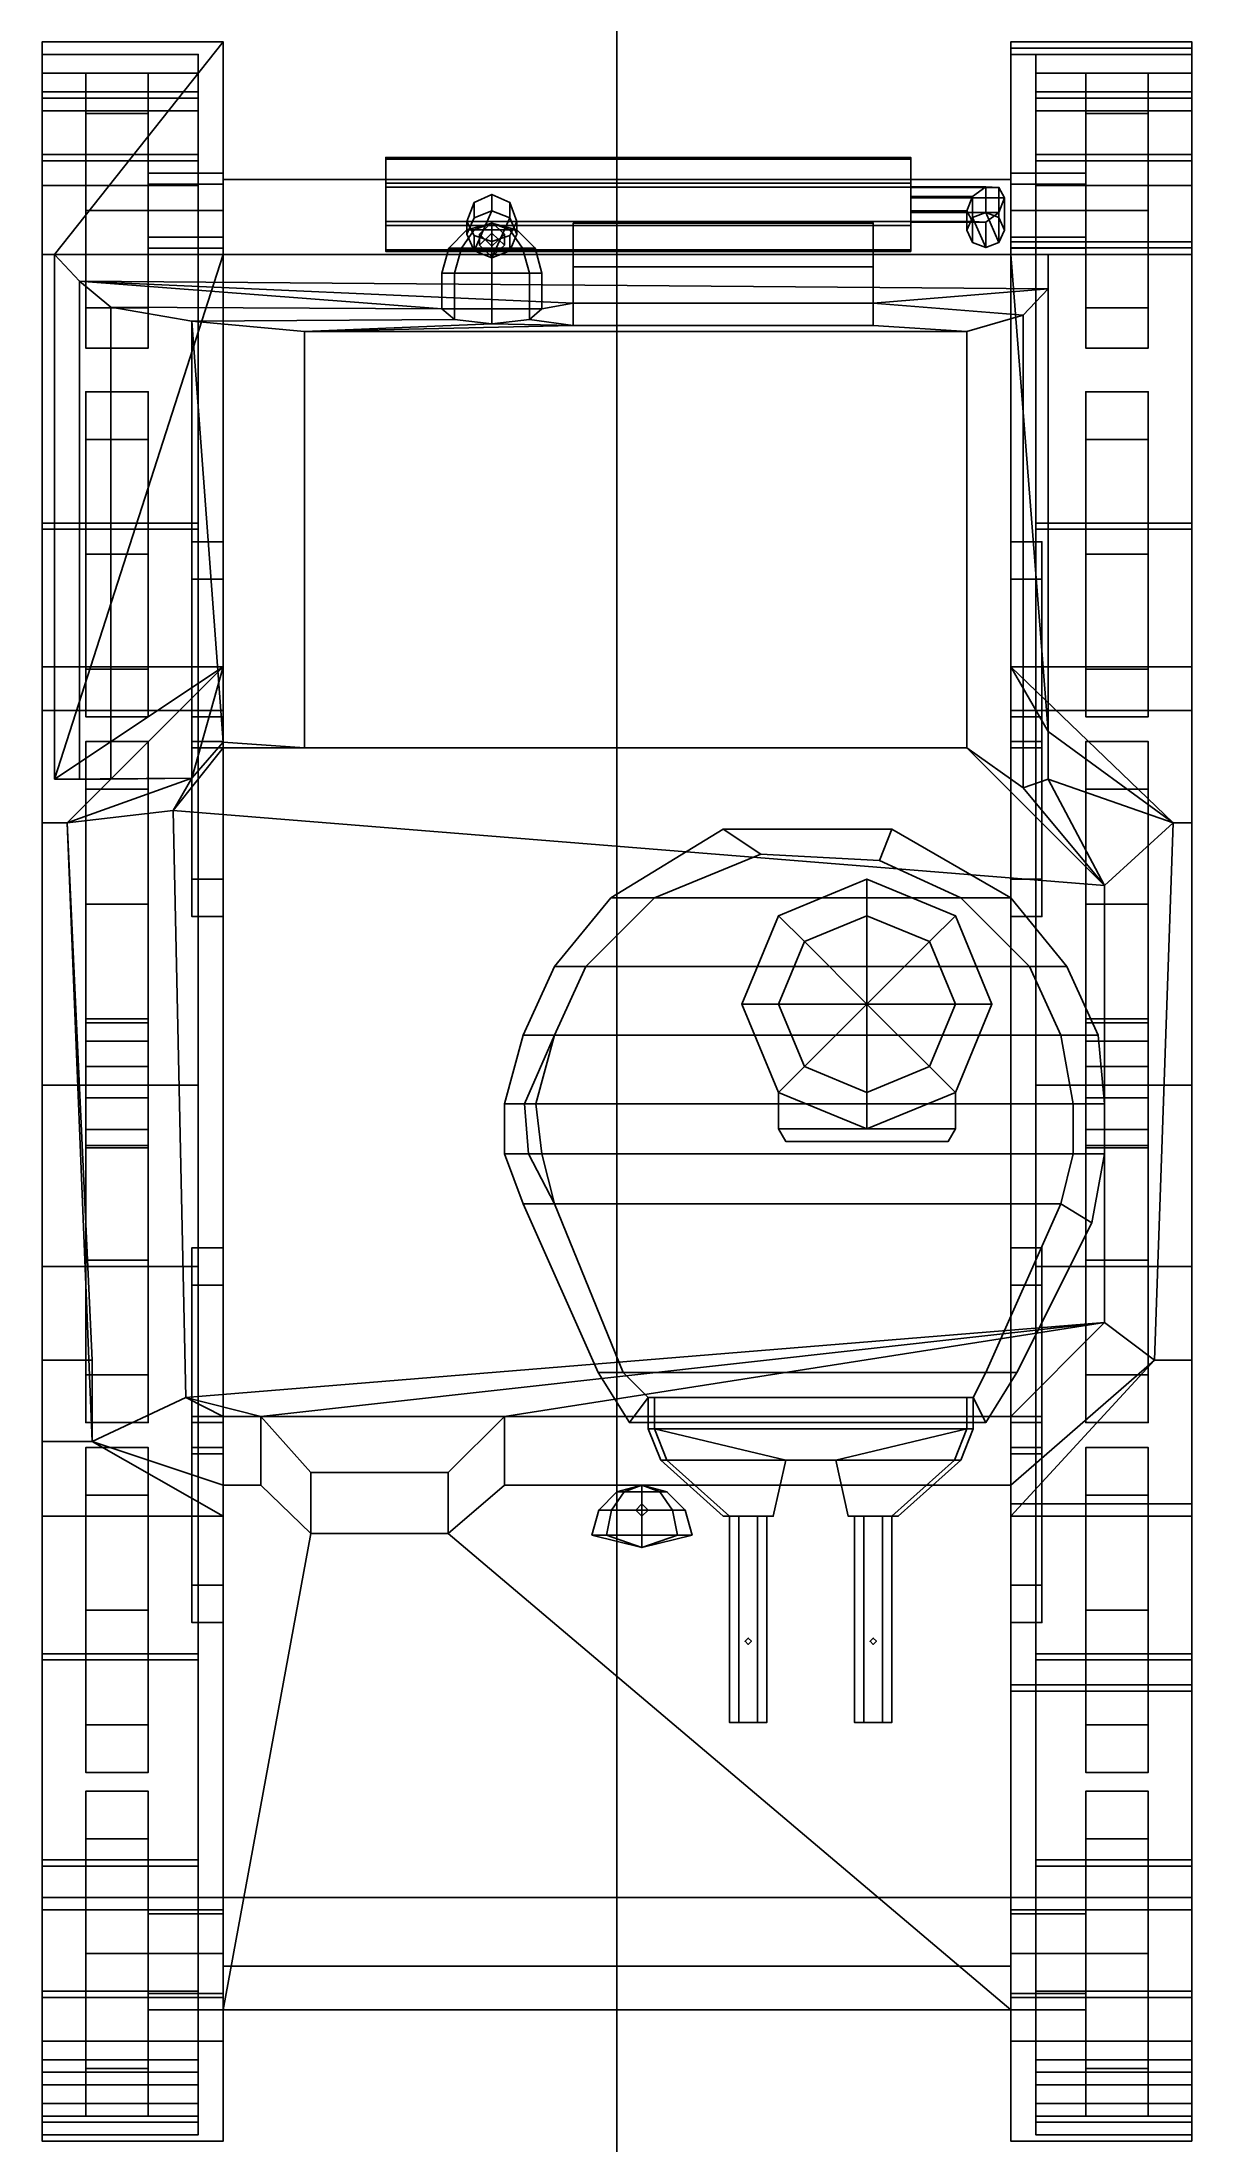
# Model space of a CAD drawing. Header units: millimetres. Extents: x -0.9 to 1, y -1.7 to 11.5.
# Drawn here: x -0.92 to 0.92, y -1.7 to 1.66 of the extents above.
import ezdxf

# ---------------------------------------------------------------- set-up
doc = ezdxf.new("R2010")
doc.units = ezdxf.units.MM
for name, color, linetype in [('drawing', 9, 'Continuous'), ('fenders', 6, 'Continuous'), ('gun', 1, 'Continuous'), ('patch', 4, 'Continuous'), ('sleeve', 5, 'Continuous'), ('suspension', 5, 'Continuous'), ('tracks', 3, 'Continuous'), ('turret', 2, 'Continuous'), ('wheels', 2, 'Continuous')]:
    doc.layers.add(name, color=color, linetype=linetype)

msp = doc.modelspace()

# ---------------------------------------------------------------- linework, layer by layer
for points in [[(-0.63, 1.4324, 0.4124), (-0.63, 1.45, 0.37), (-0.75, 1.45, 0.37), (-0.75, 1.4324, 0.4124)], [(-0.63, 1.45, 0.37), (-0.63, 1.4324, 0.3276), (-0.75, 1.4324, 0.3276), (-0.75, 1.45, 0.37)], [(-0.63, 1.44, 0.35), (-0.63, 1.44, 0.35), (-0.63, 1.4324, 0.3276), (-0.63, 1.45, 0.37)], [(-0.63, 1.4197, 0.4177), (-0.63, 1.44, 0.35), (-0.63, 1.45, 0.37), (-0.63, 1.4324, 0.4124)], [(0.47, 1.4338, 0.9525), (0.47, 1.4752, 0.9074), (-0.37, 1.4752, 0.9074), (-0.37, 1.4338, 0.9525)], [(0.47, 1.4752, 0.9074), (0.47, 1.4725, 0.8462), (-0.37, 1.4725, 0.8462), (-0.37, 1.4752, 0.9074)], [(-0.37, 1.3726, 0.9552), (-0.37, 1.4338, 0.9525), (-0.37, 1.4752, 0.9074), (-0.37, 1.3275, 0.9138)], [(-0.37, 1.3275, 0.9138), (-0.37, 1.4752, 0.9074), (-0.37, 1.4725, 0.8462), (-0.37, 1.3248, 0.8526)], [(0.47, 1.4725, 0.8462), (0.47, 1.4274, 0.8048), (-0.37, 1.4274, 0.8048), (-0.37, 1.4725, 0.8462)], [(-0.37, 1.3248, 0.8526), (-0.37, 1.4725, 0.8462), (-0.37, 1.4274, 0.8048), (-0.37, 1.3662, 0.8075)], [(0.47, 1.4127, 0.9072), (0.47, 1.4282, 0.8903), (0.47, 1.4752, 0.9074), (0.47, 1.4338, 0.9525)], [(0.47, 1.4282, 0.8903), (0.47, 1.4272, 0.8673), (0.47, 1.4725, 0.8462), (0.47, 1.4752, 0.9074)], [(0.47, 1.4272, 0.8673), (0.47, 1.4103, 0.8518), (0.47, 1.4274, 0.8048), (0.47, 1.4725, 0.8462)], [(0.75, 1.4324, 0.4124), (0.75, 1.45, 0.37), (0.63, 1.45, 0.37), (0.63, 1.4324, 0.4124)], [(0.75, 1.45, 0.37), (0.75, 1.4324, 0.3276), (0.63, 1.4324, 0.3276), (0.63, 1.45, 0.37)], [(0.63, 1.4324, 0.4124), (0.63, 1.45, 0.37), (0.63, 1.44, 0.35), (0.63, 1.4197, 0.4177)], [(0.63, 1.45, 0.37), (0.63, 1.4324, 0.3276), (0.63, 1.44, 0.35)], [(-0.63, 1.39, 0.43), (-0.63, 1.4324, 0.4124), (-0.75, 1.4324, 0.4124), (-0.75, 1.39, 0.43)], [(-0.63, 1.4324, 0.3276), (-0.63, 1.39, 0.31), (-0.75, 1.39, 0.31), (-0.75, 1.4324, 0.3276)], [(-0.63, 1.44, 0.35), (-0.63, -1.31, 0.35), (-0.63, -1.42, 0.5), (-0.63, 1.32, 0.75)], [(0.63, 1.32, 0.75), (0.63, 1.44, 0.35), (-0.63, 1.44, 0.35), (-0.63, 1.32, 0.75)], [(0.63, 1.44, 0.35), (0.63, -1.31, 0.35), (-0.63, -1.31, 0.35), (-0.63, 1.44, 0.35)], [(-0.63, 1.44, 0.35), (-0.63, 1.3383, 0.35), (-0.63, 1.3383, 0.35), (-0.63, 1.4324, 0.3276)], [(-0.63, 1.4324, 0.3276), (-0.63, 1.3383, 0.35), (-0.63, 1.3476, 0.3276), (-0.63, 1.39, 0.31)], [(0.47, 1.3726, 0.9552), (0.47, 1.4338, 0.9525), (-0.37, 1.4338, 0.9525), (-0.37, 1.3726, 0.9552)], [(0.47, 1.4274, 0.8048), (0.47, 1.3662, 0.8075), (-0.37, 1.3662, 0.8075), (-0.37, 1.4274, 0.8048)], [(-0.2, 1.4159, 0.9533), (-0.2283, 1.4032, 0.9538), (-0.2283, 1.3787, 1.0212), (-0.2, 1.3897, 1.0252)], [(-0.1717, 1.4032, 0.9538), (-0.2, 1.4159, 0.9533), (-0.2, 1.3897, 1.0252), (-0.1717, 1.3787, 1.0212)], [(0.47, 1.3897, 0.9082), (0.47, 1.4127, 0.9072), (0.47, 1.4338, 0.9525), (0.47, 1.3726, 0.9552)], [(0.5688, 1.4127, 0.9072), (0.59, 1.4282, 0.8903), (0.47, 1.4282, 0.8903), (0.47, 1.4127, 0.9072)], [(0.59, 1.4282, 0.8903), (0.6112, 1.4272, 0.8673), (0.47, 1.4272, 0.8673), (0.47, 1.4282, 0.8903)], [(0.47, 1.4103, 0.8518), (0.47, 1.3873, 0.8528), (0.47, 1.3662, 0.8075), (0.47, 1.4274, 0.8048)], [(0.6112, 1.4272, 0.8673), (0.62, 1.4103, 0.8518), (0.47, 1.4103, 0.8518), (0.47, 1.4272, 0.8673)], [(0.56, 1.3897, 0.9082), (0.5688, 1.4127, 0.9072), (0.47, 1.4127, 0.9072), (0.47, 1.3897, 0.9082)], [(0.5688, 1.4127, 0.9072), (0.56, 1.3897, 0.9082), (0.56, 1.359, 0.9928), (0.5688, 1.3789, 1)], [(0.59, 1.4282, 0.8903), (0.5688, 1.4127, 0.9072), (0.5688, 1.3789, 1), (0.59, 1.3871, 1.003)], [(0.6112, 1.4272, 0.8673), (0.59, 1.4282, 0.8903), (0.59, 1.3871, 1.003), (0.6112, 1.3789, 1)], [(0.62, 1.4103, 0.8518), (0.6112, 1.4272, 0.8673), (0.6112, 1.3789, 1), (0.62, 1.359, 0.9928)], [(0.63, -1.42, 0.5), (0.63, -1.31, 0.35), (0.63, 1.44, 0.35), (0.63, 1.32, 0.75)], [(0.63, 1.4324, 0.3276), (0.63, 1.39, 0.31), (0.63, 1.3476, 0.3276), (0.63, 1.44, 0.35)], [(0.63, 1.3476, 0.3276), (0.63, 1.3383, 0.35), (0.63, 1.44, 0.35)], [(0.75, 1.39, 0.43), (0.75, 1.4324, 0.4124), (0.63, 1.4324, 0.4124), (0.63, 1.39, 0.43)], [(0.75, 1.4324, 0.3276), (0.75, 1.39, 0.31), (0.63, 1.39, 0.31), (0.63, 1.4324, 0.3276)], [(-0.63, 1.3476, 0.4124), (-0.63, 1.39, 0.43), (-0.75, 1.39, 0.43), (-0.75, 1.3476, 0.4124)], [(-0.63, 1.39, 0.31), (-0.63, 1.3476, 0.3276), (-0.75, 1.3476, 0.3276), (-0.75, 1.39, 0.31)], [(-0.2283, 1.4032, 0.9538), (-0.24, 1.3726, 0.9552), (-0.24, 1.3521, 1.0116), (-0.2283, 1.3787, 1.0212)], [(-0.2283, 1.3787, 1.0212), (-0.24, 1.3521, 1.0116), (-0.2283, 1.3255, 1.0019), (-0.2, 1.3897, 1.0252)], [(-0.2, 1.3897, 1.0252), (-0.2283, 1.3255, 1.0019), (-0.2, 1.3145, 0.9979), (-0.1717, 1.3787, 1.0212)], [(-0.1717, 1.3787, 1.0212), (-0.2, 1.3145, 0.9979), (-0.1717, 1.3255, 1.0019), (-0.16, 1.3521, 1.0116)], [(-0.16, 1.3726, 0.9552), (-0.1717, 1.4032, 0.9538), (-0.1717, 1.3787, 1.0212), (-0.16, 1.3521, 1.0116)], [(0.62, 1.4103, 0.8518), (0.6112, 1.3873, 0.8528), (0.47, 1.3873, 0.8528), (0.47, 1.4103, 0.8518)], [(0.5688, 1.3728, 0.8927), (0.56, 1.3897, 0.9082), (0.47, 1.3897, 0.9082), (0.47, 1.3728, 0.8927)], [(0.47, 1.3728, 0.8927), (0.47, 1.3897, 0.9082), (0.47, 1.3726, 0.9552), (0.47, 1.3275, 0.9138)], [(0.6112, 1.3873, 0.8528), (0.59, 1.3718, 0.8697), (0.47, 1.3718, 0.8697), (0.47, 1.3873, 0.8528)], [(0.47, 1.3873, 0.8528), (0.47, 1.3718, 0.8697), (0.47, 1.3248, 0.8526), (0.47, 1.3662, 0.8075)], [(0.56, 1.3897, 0.9082), (0.5688, 1.3728, 0.8927), (0.5688, 1.339, 0.9855), (0.56, 1.359, 0.9928)], [(0.59, 1.3308, 0.9825), (0.5688, 1.3789, 1), (0.56, 1.359, 0.9928), (0.5688, 1.339, 0.9855)], [(0.6112, 1.339, 0.9855), (0.59, 1.3871, 1.003), (0.5688, 1.3789, 1), (0.59, 1.3308, 0.9825)], [(0.59, 1.3718, 0.8697), (0.6112, 1.3873, 0.8528), (0.6112, 1.339, 0.9855), (0.59, 1.3308, 0.9825)], [(0.62, 1.359, 0.9928), (0.6112, 1.3789, 1), (0.59, 1.3871, 1.003), (0.6112, 1.339, 0.9855)], [(0.6112, 1.3873, 0.8528), (0.62, 1.4103, 0.8518), (0.62, 1.359, 0.9928), (0.6112, 1.339, 0.9855)], [(0.75, 1.3476, 0.4124), (0.75, 1.39, 0.43), (0.63, 1.39, 0.43), (0.63, 1.3476, 0.4124)], [(0.75, 1.39, 0.31), (0.75, 1.3476, 0.3276), (0.63, 1.3476, 0.3276), (0.63, 1.39, 0.31)], [(-0.63, 1.33, 0.37), (-0.63, 1.3476, 0.4124), (-0.75, 1.3476, 0.4124), (-0.75, 1.33, 0.37)], [(-0.63, 1.3476, 0.3276), (-0.63, 1.33, 0.37), (-0.75, 1.33, 0.37), (-0.75, 1.3476, 0.3276)], [(0.47, 1.3275, 0.9138), (0.47, 1.3726, 0.9552), (-0.37, 1.3726, 0.9552), (-0.37, 1.3275, 0.9138)], [(0.47, 1.3662, 0.8075), (0.47, 1.3248, 0.8526), (-0.37, 1.3248, 0.8526), (-0.37, 1.3662, 0.8075)], [(-0.24, 1.3593, 1.04), (-0.2693, 1.33, 1.04), (-0.249, 1.33, 1.089), (-0.2283, 1.3593, 1.0683)], [(-0.2283, 1.3593, 1.0683), (-0.249, 1.33, 1.089), (-0.2, 1.33, 1.1093), (-0.2, 1.3593, 1.08)], [(-0.24, 1.3726, 0.9552), (-0.2283, 1.3501, 0.9345), (-0.2283, 1.3255, 1.0019), (-0.24, 1.3521, 1.0116)], [(-0.2, 1.37, 1.04), (-0.24, 1.3593, 1.04), (-0.2283, 1.3593, 1.0683), (-0.2, 1.37, 1.04)], [(-0.2, 1.37, 1.04), (-0.2283, 1.3593, 1.0683), (-0.2, 1.3593, 1.08), (-0.2, 1.37, 1.04)], [(-0.2283, 1.3501, 0.9345), (-0.2, 1.3407, 0.9259), (-0.2, 1.3145, 0.9979), (-0.2283, 1.3255, 1.0019)], [(-0.2, 1.3709, 1.0184), (-0.22, 1.3521, 1.0116), (-0.22, 1.335, 1.0585), (-0.2, 1.3538, 1.0654)], [(-0.22, 1.3521, 1.0116), (-0.2, 1.3333, 1.0047), (-0.2, 1.3162, 1.0517), (-0.22, 1.335, 1.0585)], [(-0.18, 1.3521, 1.0116), (-0.2, 1.3709, 1.0184), (-0.2, 1.3538, 1.0654), (-0.18, 1.335, 1.0585)], [(-0.2, 1.37, 1.04), (-0.2, 1.3593, 1.08), (-0.1717, 1.3593, 1.0683), (-0.2, 1.37, 1.04)], [(-0.2, 1.37, 1.04), (-0.1717, 1.3593, 1.0683), (-0.16, 1.3593, 1.04), (-0.2, 1.37, 1.04)], [(-0.2, 1.3593, 1.08), (-0.2, 1.33, 1.1093), (-0.151, 1.33, 1.089), (-0.1717, 1.3593, 1.0683)], [(-0.2, 1.3333, 1.0047), (-0.18, 1.3521, 1.0116), (-0.18, 1.335, 1.0585), (-0.2, 1.3162, 1.0517)], [(-0.2, 1.3407, 0.9259), (-0.1717, 1.3501, 0.9345), (-0.1717, 1.3255, 1.0019), (-0.2, 1.3145, 0.9979)], [(-0.1717, 1.3501, 0.9345), (-0.16, 1.3726, 0.9552), (-0.16, 1.3521, 1.0116), (-0.1717, 1.3255, 1.0019)], [(-0.1717, 1.3593, 1.0683), (-0.151, 1.33, 1.089), (-0.1307, 1.33, 1.04), (-0.16, 1.3593, 1.04)], [(-0.07, 1.37, 1.09), (-0.07, 1.3, 1.13), (0.41, 1.3, 1.13), (0.41, 1.37, 1.09)], [(-0.07, 1.37, 1.01), (-0.07, 1.37, 1.09), (0.41, 1.37, 1.09), (0.41, 1.37, 1.01)], [(-0.07, 1.242, 1.01), (-0.07, 1.37, 1.01), (0.41, 1.37, 1.01), (0.41, 1.242, 1.01)], [(-0.07, 1.37, 1.01), (-0.07, 1.206, 1.13), (-0.07, 1.3, 1.13), (-0.07, 1.37, 1.09)], [(-0.07, 1.242, 1.01), (-0.07, 1.242, 1.01), (-0.07, 1.206, 1.13), (-0.07, 1.37, 1.01)], [(0.41, 1.3, 1.13), (0.41, 1.206, 1.13), (0.41, 1.37, 1.01), (0.41, 1.37, 1.09)], [(0.41, 1.206, 1.13), (0.41, 1.242, 1.01), (0.41, 1.37, 1.01)], [(0.59, 1.3718, 0.8697), (0.5688, 1.3728, 0.8927), (0.47, 1.3728, 0.8927), (0.47, 1.3718, 0.8697)], [(0.47, 1.3718, 0.8697), (0.47, 1.3728, 0.8927), (0.47, 1.3275, 0.9138), (0.47, 1.3248, 0.8526)], [(0.5688, 1.3728, 0.8927), (0.59, 1.3718, 0.8697), (0.59, 1.3308, 0.9825), (0.5688, 1.339, 0.9855)], [(0.75, 1.33, 0.37), (0.75, 1.3476, 0.4124), (0.63, 1.3476, 0.4124), (0.63, 1.33, 0.37)], [(0.75, 1.3476, 0.3276), (0.75, 1.33, 0.37), (0.63, 1.33, 0.37), (0.63, 1.3476, 0.3276)], [(-0.9, 1.32, 0.75), (-0.9, 0.48, 0.94), (-0.86, 0.48, 1.07), (-0.86, 1.2771, 0.8929)], [(-0.9, 1.32, 0.75), (-0.86, 1.2771, 0.8929), (0.69, 1.2646, 0.9346), (0.69, 1.32, 0.75)], [(-0.63, 1.32, 0.75), (-0.63, -1.42, 0.5), (-0.63, -1.49, 0.78), (-0.63, 0.41, 0.8)], [(0.47, 1.3248, 0.8526), (0.47, 1.3275, 0.9138), (-0.37, 1.3275, 0.9138), (-0.37, 1.3248, 0.8526)], [(-0.2693, 1.33, 1.04), (-0.28, 1.29, 1.04), (-0.26, 1.29, 1.0966), (-0.249, 1.33, 1.089)], [(-0.249, 1.33, 1.089), (-0.26, 1.29, 1.0966), (-0.2, 1.29, 1.12), (-0.2, 1.33, 1.1093)], [(-0.2, 1.33, 1.1093), (-0.2, 1.29, 1.12), (-0.14, 1.29, 1.0966), (-0.151, 1.33, 1.089)], [(-0.151, 1.33, 1.089), (-0.14, 1.29, 1.0966), (-0.12, 1.29, 1.04), (-0.1307, 1.33, 1.04)], [(0.63, -1.49, 0.78), (0.63, -1.42, 0.5), (0.63, 1.32, 0.75), (0.63, 0.41, 0.8)], [(0.69, 1.2646, 0.9346), (0.69, 0.48, 1.1219), (0.69, 0.556, 0.9338), (0.69, 1.32, 0.75)], [(-0.86, 1.2771, 0.8929), (-0.86, 0.48, 1.07), (-0.81, 0.48, 1.2), (-0.81, 1.2354, 1.0321)], [(-0.86, 1.2771, 0.8929), (-0.07, 1.242, 1.01), (0.41, 1.242, 1.01), (0.69, 1.2646, 0.9346)], [(-0.12, 1.233, 1.04), (-0.07, 1.242, 1.01), (-0.86, 1.2771, 0.8929), (-0.28, 1.233, 1.04)], [(-0.28, 1.233, 1.04), (-0.28, 1.233, 1.04), (-0.86, 1.2771, 0.8929), (-0.81, 1.2354, 1.0321)], [(-0.26, 1.29, 1.0966), (-0.28, 1.29, 1.04), (-0.28, 1.233, 1.04), (-0.26, 1.216, 1.0967)], [(-0.2, 1.29, 1.12), (-0.26, 1.29, 1.0966), (-0.26, 1.216, 1.0967), (-0.2, 1.209, 1.12)], [(-0.14, 1.29, 1.0966), (-0.2, 1.29, 1.12), (-0.2, 1.209, 1.12), (-0.14, 1.216, 1.0966)], [(-0.12, 1.29, 1.04), (-0.14, 1.29, 1.0966), (-0.14, 1.216, 1.0966), (-0.12, 1.233, 1.04)], [(-0.07, 1.3, 1.13), (-0.07, 1.206, 1.13), (0.41, 1.206, 1.13), (0.41, 1.3, 1.13)], [(0.41, 1.242, 1.01), (0.41, 1.242, 1.01), (0.65, 1.2226, 1.0746), (0.69, 1.2646, 0.9346)], [(0.65, 1.2226, 1.0746), (0.65, 0.4662, 1.2552), (0.69, 0.48, 1.1219), (0.69, 1.2646, 0.9346)], [(-0.81, 1.2354, 1.0321), (-0.81, 0.48, 1.2), (-0.68, 0.4817, 1.2815), (-0.68, 1.2129, 1.1069)], [(-0.26, 1.216, 1.0967), (-0.28, 1.233, 1.04), (-0.81, 1.2354, 1.0321), (-0.68, 1.2129, 1.1069)], [(-0.26, 1.216, 1.0967), (-0.68, 1.2129, 1.1069), (-0.5, 1.1968, 1.1608), (-0.2, 1.209, 1.12)], [(-0.68, 1.2129, 1.1069), (-0.63, 0.5393, 1.2817), (-0.5, 0.53, 1.32), (-0.5, 1.1968, 1.1608)], [(-0.68, 1.2129, 1.1069), (-0.68, 0.4817, 1.2815), (-0.63, 0.5393, 1.2817), (-0.68, 1.2129, 1.1069)], [(-0.14, 1.216, 1.0966), (-0.2, 1.209, 1.12), (-0.07, 1.206, 1.13)], [(-0.12, 1.233, 1.04), (-0.14, 1.216, 1.0966), (-0.07, 1.206, 1.13), (-0.07, 1.242, 1.01)], [(0.41, 1.242, 1.01), (0.41, 1.206, 1.13), (0.56, 1.1968, 1.1608), (0.65, 1.2226, 1.0746)], [(0.56, 1.1968, 1.1608), (0.56, 0.53, 1.32), (0.65, 0.4662, 1.2552), (0.65, 1.2226, 1.0746)], [(-0.2, 1.209, 1.12), (-0.2, 1.209, 1.12), (-0.5, 1.1968, 1.1608), (-0.07, 1.206, 1.13)], [(-0.07, 1.206, 1.13), (-0.5, 1.1968, 1.1608), (0.56, 1.1968, 1.1608), (0.41, 1.206, 1.13)], [(-0.5, 1.1968, 1.1608), (-0.5, 0.53, 1.32), (0.56, 0.53, 1.32), (0.56, 1.1968, 1.1608)], [(-0.9, 0.48, 0.94), (-0.63, 0.66, 0.7863), (-0.68, 0.4817, 1.2815)], [(-0.88, 0.41, 0.8), (-0.88, 0.41, 0.8), (-0.68, 0.4817, 1.2815), (-0.63, 0.66, 0.7863)], [(0.63, 0.66, 0.7863), (0.69, 0.556, 0.9338), (0.69, 0.556, 0.9338), (0.89, 0.41, 0.8)], [(-0.68, 0.4817, 1.2815), (-0.71, 0.43, 1.32), (-0.63, 0.53, 1.32), (-0.63, 0.5393, 1.2817)], [(-0.63, 0.5393, 1.2817), (-0.63, 0.53, 1.32), (-0.5, 0.53, 1.32), (-0.63, 0.5393, 1.2817)], [(0.69, 0.556, 0.9338), (0.69, 0.48, 1.1219), (0.69, 0.48, 1.1219), (0.89, 0.41, 0.8)], [(-0.63, 0.53, 1.32), (-0.71, 0.43, 1.32), (0.78, 0.31, 1.32), (0.56, 0.53, 1.32)], [(0.56, 0.53, 1.32), (0.78, 0.31, 1.32), (0.78, 0.31, 1.32), (0.65, 0.4662, 1.2552)], [(-0.86, 0.48, 1.07), (-0.9, 0.48, 0.94), (-0.68, 0.4817, 1.2815)], [(-0.88, 0.41, 0.8), (-0.88, 0.41, 0.8), (-0.71, 0.43, 1.32), (-0.68, 0.4817, 1.2815)], [(-0.81, 0.48, 1.2), (-0.86, 0.48, 1.07), (-0.68, 0.4817, 1.2815)], [(0.65, 0.4662, 1.2552), (0.78, 0.31, 1.32), (0.78, 0.31, 1.32), (0.69, 0.48, 1.1219)], [(0.69, 0.48, 1.1219), (0.78, 0.31, 1.32), (0.78, 0.31, 1.32), (0.89, 0.41, 0.8)], [(-0.88, 0.41, 0.8), (-0.84, -0.58, 0.86), (-0.69, -0.51, 1.32), (-0.71, 0.43, 1.32)], [(-0.71, 0.43, 1.32), (-0.69, -0.51, 1.32), (0.78, -0.39, 1.32), (0.78, 0.31, 1.32)], [(-0.63, 0.41, 0.8), (-0.63, -1.49, 0.78), (-0.63, -0.7, 0.86), (-0.63, -0.58, 0.86)], [(0.63, -0.7, 0.86), (0.63, -1.49, 0.78), (0.63, 0.41, 0.8), (0.63, -0.58, 0.86)], [(0.78, 0.31, 1.32), (0.78, -0.39, 1.32), (0.86, -0.45, 0.85), (0.89, 0.41, 0.8)], [(-0.69, -0.51, 1.32), (-0.57, -0.54, 1.32), (0.78, -0.39, 1.32), (-0.69, -0.51, 1.32)], [(-0.57, -0.54, 1.32), (-0.18, -0.54, 1.32), (0.78, -0.39, 1.32), (-0.57, -0.54, 1.32)], [(-0.18, -0.54, 1.32), (0.63, -0.54, 1.32), (0.78, -0.39, 1.32), (-0.18, -0.54, 1.32)], [(0.78, -0.39, 1.32), (0.63, -0.54, 1.32), (0.63, -0.65, 1.04), (0.86, -0.45, 0.85)], [(0.86, -0.45, 0.85), (0.63, -0.65, 1.04), (0.63, -0.7, 0.86), (0.86, -0.45, 0.85)], [(-0.84, -0.58, 0.86), (-0.63, -0.65, 1.04), (-0.63, -0.54, 1.32), (-0.69, -0.51, 1.32)], [(-0.69, -0.51, 1.32), (-0.63, -0.54, 1.32), (-0.57, -0.54, 1.32), (-0.69, -0.51, 1.32)], [(-0.63, -0.54, 1.32), (-0.63, -0.65, 1.04), (-0.57, -0.65, 1.04), (-0.57, -0.54, 1.32)], [(-0.57, -0.54, 1.32), (-0.49, -0.63, 1.26), (-0.27, -0.63, 1.26), (-0.18, -0.54, 1.32)], [(-0.49, -0.7276, 1.016), (-0.49, -0.63, 1.26), (-0.57, -0.54, 1.32), (-0.57, -0.65, 1.04)], [(-0.18, -0.65, 1.04), (-0.18, -0.54, 1.32), (-0.27, -0.63, 1.26), (-0.27, -0.7276, 1.016)], [(-0.18, -0.54, 1.32), (-0.18, -0.65, 1.04), (0.63, -0.65, 1.04), (0.63, -0.54, 1.32)], [(-0.84, -0.58, 0.86), (-0.63, -0.7, 0.86), (-0.63, -0.65, 1.04)], [(-0.27, -0.7276, 1.016), (-0.27, -0.63, 1.26), (-0.49, -0.63, 1.26), (-0.49, -0.7276, 1.016)], [(-0.63, -0.7, 0.86), (-0.63, -1.49, 0.78), (-0.63, -0.65, 1.04)], [(-0.63, -1.49, 0.78), (-0.49, -0.7276, 1.016), (-0.57, -0.65, 1.04), (-0.63, -0.65, 1.04)], [(0.63, -0.65, 1.04), (-0.18, -0.65, 1.04), (-0.27, -0.7276, 1.016), (0.63, -1.49, 0.78)], [(0, -0.6607, 1.18), (-0.0293, -0.69, 1.18), (-0.009, -0.69, 1.229), (0.0117, -0.6607, 1.2083)], [(0.0117, -0.6607, 1.1517), (-0.009, -0.69, 1.131), (-0.0293, -0.69, 1.18), (0, -0.6607, 1.18)], [(0.0117, -0.6607, 1.2083), (-0.009, -0.69, 1.229), (0.04, -0.69, 1.2493), (0.04, -0.6607, 1.22)], [(0.04, -0.6607, 1.14), (0.04, -0.69, 1.1107), (-0.009, -0.69, 1.131), (0.0117, -0.6607, 1.1517)], [(0.04, -0.65, 1.18), (0, -0.6607, 1.18), (0.0117, -0.6607, 1.2083), (0.04, -0.65, 1.18)], [(0.04, -0.65, 1.18), (0.0117, -0.6607, 1.1517), (0, -0.6607, 1.18), (0.04, -0.65, 1.18)], [(0.04, -0.65, 1.18), (0.0117, -0.6607, 1.2083), (0.04, -0.6607, 1.22), (0.04, -0.65, 1.18)], [(0.04, -0.65, 1.18), (0.04, -0.6607, 1.14), (0.0117, -0.6607, 1.1517), (0.04, -0.65, 1.18)], [(0.04, -0.65, 1.18), (0.04, -0.6607, 1.22), (0.0683, -0.6607, 1.2083), (0.04, -0.65, 1.18)], [(0.04, -0.65, 1.18), (0.0683, -0.6607, 1.2083), (0.08, -0.6607, 1.18), (0.04, -0.65, 1.18)], [(0.04, -0.65, 1.18), (0.08, -0.6607, 1.18), (0.0683, -0.6607, 1.1517), (0.04, -0.65, 1.18)], [(0.04, -0.65, 1.18), (0.0683, -0.6607, 1.1517), (0.04, -0.6607, 1.14), (0.04, -0.65, 1.18)], [(0.04, -0.6607, 1.22), (0.04, -0.69, 1.2493), (0.089, -0.69, 1.229), (0.0683, -0.6607, 1.2083)], [(0.0683, -0.6607, 1.1517), (0.089, -0.69, 1.131), (0.04, -0.69, 1.1107), (0.04, -0.6607, 1.14)], [(0.0683, -0.6607, 1.2083), (0.089, -0.69, 1.229), (0.1093, -0.69, 1.18), (0.08, -0.6607, 1.18)], [(0.08, -0.6607, 1.18), (0.1093, -0.69, 1.18), (0.089, -0.69, 1.131), (0.0683, -0.6607, 1.1517)], [(0.63, -0.65, 1.04), (0.63, -1.49, 0.78), (0.63, -0.7, 0.86), (0.63, -0.65, 1.04)], [(-0.0293, -0.69, 1.18), (-0.04, -0.73, 1.18), (-0.0166, -0.73, 1.2366), (-0.009, -0.69, 1.229)], [(-0.009, -0.69, 1.131), (-0.0166, -0.73, 1.1234), (-0.04, -0.73, 1.18), (-0.0293, -0.69, 1.18)], [(-0.009, -0.69, 1.229), (-0.0166, -0.73, 1.2366), (0.04, -0.73, 1.26), (0.04, -0.69, 1.2493)], [(0.04, -0.69, 1.1107), (0.04, -0.73, 1.1), (-0.0166, -0.73, 1.1234), (-0.009, -0.69, 1.131)], [(0.04, -0.68, 1.03), (0.03, -0.69, 1.02), (0.03, -0.69, 1.13), (0.04, -0.68, 1.13)], [(0.03, -0.69, 1.02), (0.04, -0.7, 1.02), (0.04, -0.7, 1.13), (0.03, -0.69, 1.13)], [(0.05, -0.69, 1.02), (0.04, -0.68, 1.03), (0.04, -0.68, 1.13), (0.05, -0.69, 1.13)], [(0.04, -0.69, 1.2493), (0.04, -0.73, 1.26), (0.0966, -0.73, 1.2366), (0.089, -0.69, 1.229)], [(0.089, -0.69, 1.131), (0.0966, -0.73, 1.1234), (0.04, -0.73, 1.1), (0.04, -0.69, 1.1107)], [(0.04, -0.7, 1.02), (0.05, -0.69, 1.02), (0.05, -0.69, 1.13), (0.04, -0.7, 1.13)], [(0.089, -0.69, 1.229), (0.0966, -0.73, 1.2366), (0.12, -0.73, 1.18), (0.1093, -0.69, 1.18)], [(0.1093, -0.69, 1.18), (0.12, -0.73, 1.18), (0.0966, -0.73, 1.1234), (0.089, -0.69, 1.131)], [(-0.49, -0.7276, 1.016), (-0.63, -1.49, 0.78), (0.63, -1.49, 0.78), (-0.27, -0.7276, 1.016)], [(-0.0166, -0.73, 1.2366), (-0.04, -0.73, 1.18), (0.04, -0.75, 1.18)], [(-0.04, -0.73, 1.18), (-0.0166, -0.73, 1.1234), (0.04, -0.75, 1.18)], [(0.04, -0.73, 1.26), (-0.0166, -0.73, 1.2366), (0.04, -0.75, 1.18)], [(-0.0166, -0.73, 1.1234), (0.04, -0.73, 1.1), (0.04, -0.75, 1.18)], [(0.12, -0.73, 1.18), (0.0966, -0.73, 1.2366), (0.04, -0.75, 1.18)], [(0.0966, -0.73, 1.2366), (0.04, -0.73, 1.26), (0.04, -0.75, 1.18)], [(0.04, -0.73, 1.1), (0.0966, -0.73, 1.1234), (0.04, -0.75, 1.18)], [(0.0966, -0.73, 1.1234), (0.12, -0.73, 1.18), (0.04, -0.75, 1.18)], [(-0.63, -1.3364, 0.5836), (-0.63, -1.31, 0.52), (-0.75, -1.31, 0.52), (-0.75, -1.3364, 0.5836)], [(-0.63, -1.31, 0.52), (-0.63, -1.3364, 0.4564), (-0.75, -1.3364, 0.4564), (-0.75, -1.31, 0.52)], [(-0.63, -1.42, 0.5), (-0.63, -1.31, 0.35), (0.63, -1.31, 0.35), (0.63, -1.42, 0.5)], [(0.75, -1.3364, 0.5836), (0.75, -1.31, 0.52), (0.63, -1.31, 0.52), (0.63, -1.3364, 0.5836)], [(0.75, -1.31, 0.52), (0.75, -1.3364, 0.4564), (0.63, -1.3364, 0.4564), (0.63, -1.31, 0.52)], [(-0.63, -1.4, 0.61), (-0.63, -1.3364, 0.5836), (-0.75, -1.3364, 0.5836), (-0.75, -1.4, 0.61)], [(-0.63, -1.3364, 0.4564), (-0.63, -1.4, 0.43), (-0.75, -1.4, 0.43), (-0.75, -1.3364, 0.4564)], [(0.75, -1.3364, 0.4564), (0.75, -1.4, 0.43), (0.63, -1.4, 0.43), (0.63, -1.3364, 0.4564)], [(0.75, -1.4, 0.61), (0.75, -1.3364, 0.5836), (0.63, -1.3364, 0.5836), (0.63, -1.4, 0.61)], [(-0.63, -1.376, 0.44), (-0.63, -1.42, 0.5), (-0.63, -1.4636, 0.4564), (-0.63, -1.4, 0.43)], [(0.63, -1.376, 0.44), (0.63, -1.4, 0.43), (0.63, -1.42, 0.5), (0.63, -1.376, 0.44)], [(-0.63, -1.4636, 0.5836), (-0.63, -1.4, 0.61), (-0.75, -1.4, 0.61), (-0.75, -1.4636, 0.5836)], [(-0.63, -1.4, 0.43), (-0.63, -1.4636, 0.4564), (-0.75, -1.4636, 0.4564), (-0.75, -1.4, 0.43)], [(0.75, -1.4, 0.43), (0.75, -1.4636, 0.4564), (0.63, -1.4636, 0.4564), (0.63, -1.4, 0.43)], [(0.75, -1.4636, 0.5836), (0.75, -1.4, 0.61), (0.63, -1.4, 0.61), (0.63, -1.4636, 0.5836)], [(0.63, -1.4, 0.43), (0.63, -1.4636, 0.4564), (0.63, -1.443, 0.5922), (0.63, -1.42, 0.5)], [(-0.63, -1.49, 0.78), (-0.63, -1.42, 0.5), (0.63, -1.42, 0.5), (0.63, -1.49, 0.78)], [(-0.63, -1.42, 0.5), (-0.63, -1.4636, 0.5836), (-0.63, -1.49, 0.52), (-0.63, -1.4636, 0.4564)], [(-0.63, -1.42, 0.5), (-0.63, -1.42, 0.5), (-0.63, -1.443, 0.5922), (-0.63, -1.4636, 0.5836)], [(0.63, -1.49, 0.52), (0.63, -1.4636, 0.5836), (0.63, -1.443, 0.5922), (0.63, -1.4636, 0.4564)], [(-0.63, -1.49, 0.52), (-0.63, -1.4636, 0.5836), (-0.75, -1.4636, 0.5836), (-0.75, -1.49, 0.52)], [(-0.63, -1.4636, 0.4564), (-0.63, -1.49, 0.52), (-0.75, -1.49, 0.52), (-0.75, -1.4636, 0.4564)], [(0.75, -1.49, 0.52), (0.75, -1.4636, 0.5836), (0.63, -1.4636, 0.5836), (0.63, -1.49, 0.52)], [(0.75, -1.4636, 0.4564), (0.75, -1.49, 0.52), (0.63, -1.49, 0.52), (0.63, -1.4636, 0.4564)]]:
    msp.add_3dface(points)
at = {"layer": 'drawing'}
for p in [(0, 1.17, 4.44), (0, -1.22, 3.8), (0, -1.15, 5.08)]:
    msp.add_xline(p, (0, -1), dxfattribs=at)
at = {"layer": 'fenders'}
for points in [[(-0.9, 1.32, 0.75), (-0.63, 1.66, 0.73), (-0.92, 1.66, 0.73), (-0.92, 1.32, 0.75)], [(-0.92, 1.32, 0.75), (-0.92, 1.66, 0.73), (-0.92, 1.66, 0.7), (-0.92, 1.32, 0.71)], [(-0.63, 1.32, 0.75), (-0.63, 1.66, 0.73), (-0.63, 1.66, 0.73), (-0.9, 1.32, 0.75)], [(-0.63, 1.44, 0.35), (-0.63, 1.66, 0.73), (-0.63, 1.66, 0.73), (-0.63, 1.32, 0.75)], [(0.92, 1.6401, 0.7312), (0.92, 1.66, 0.73), (0.63, 1.66, 0.73), (0.63, 1.6401, 0.7312)], [(0.63, 1.32, 0.75), (0.63, 1.66, 0.73), (0.63, 1.66, 0.73), (0.63, 1.44, 0.35)], [(0.63, 1.6401, 0.7312), (0.63, 1.3306, 0.7494), (0.63, 1.34, 0.89), (0.63, 1.65, 0.88)], [(0.92, 1.65, 0.88), (0.92, 1.6401, 0.7312), (0.63, 1.6401, 0.7312), (0.63, 1.65, 0.88)], [(0.63, 1.65, 0.88), (0.63, 1.34, 0.89), (0.92, 1.34, 0.89), (0.92, 1.65, 0.88)], [(0.92, 1.32, 0.71), (0.92, 1.66, 0.7), (0.92, 1.66, 0.73), (0.92, 1.32, 0.75)], [(0.92, 1.34, 0.89), (0.92, 1.3306, 0.7494), (0.92, 1.6401, 0.7312), (0.92, 1.65, 0.88)], [(-0.92, 0.66, 0.7863), (-0.92, 1.32, 0.75), (-0.92, 1.32, 0.71), (-0.92, 0.66, 0.75)], [(-0.63, 0.66, 0.7863), (-0.63, 1.32, 0.75), (-0.92, 1.32, 0.75), (-0.92, 0.66, 0.7863)], [(0.63, 1.34, 0.89), (0.63, 1.3306, 0.7494), (0.92, 1.3306, 0.7494), (0.92, 1.34, 0.89)], [(0.63, 1.3306, 0.7494), (0.63, 1.32, 0.75), (0.92, 1.32, 0.75), (0.92, 1.3306, 0.7494)], [(0.92, 0.66, 0.7863), (0.92, 1.32, 0.75), (0.63, 1.32, 0.75), (0.63, 0.66, 0.7863)], [(0.92, 0.66, 0.75), (0.92, 1.32, 0.71), (0.92, 1.32, 0.75), (0.92, 0.66, 0.78)], [(-0.92, 0.41, 0.8), (-0.92, 0.66, 0.7863), (-0.92, 0.66, 0.75), (-0.92, 0.41, 0.76)], [(-0.88, 0.41, 0.8), (-0.63, 0.66, 0.7863), (-0.92, 0.66, 0.7863), (-0.92, 0.41, 0.8)], [(0.92, 0.41, 0.8), (0.92, 0.66, 0.7863), (0.63, 0.66, 0.7863), (0.89, 0.41, 0.8)], [(0.92, 0.41, 0.76), (0.92, 0.66, 0.75), (0.92, 0.66, 0.78), (0.92, 0.41, 0.8)], [(-0.92, -0.45, 0.85), (-0.92, 0.41, 0.8), (-0.92, 0.41, 0.76), (-0.92, -0.45, 0.82)], [(-0.84, -0.45, 0.85), (-0.88, 0.41, 0.8), (-0.92, 0.41, 0.8), (-0.92, -0.45, 0.85)], [(0.92, -0.45, 0.85), (0.92, 0.41, 0.8), (0.89, 0.41, 0.8), (0.86, -0.45, 0.85)], [(0.92, -0.45, 0.82), (0.92, 0.41, 0.76), (0.92, 0.41, 0.8), (0.92, -0.45, 0.85)], [(-0.84, -0.58, 0.86), (-0.84, -0.45, 0.85), (-0.92, -0.45, 0.85), (-0.92, -0.58, 0.86)], [(-0.92, -0.58, 0.86), (-0.92, -0.45, 0.85), (-0.92, -0.45, 0.82), (-0.92, -0.58, 0.82)], [(0.92, -0.7, 0.86), (0.92, -0.45, 0.85), (0.86, -0.45, 0.85), (0.63, -0.7, 0.86)], [(0.92, -0.71, 0.83), (0.92, -0.45, 0.82), (0.92, -0.45, 0.85), (0.92, -0.7, 0.86)], [(-0.92, -0.7, 0.86), (-0.92, -0.58, 0.86), (-0.92, -0.58, 0.82), (-0.92, -0.71, 0.83)], [(-0.63, -0.7, 0.86), (-0.84, -0.58, 0.86), (-0.92, -0.58, 0.86), (-0.92, -0.7, 0.86)], [(-0.92, -1.33, 0.93), (-0.92, -0.7, 0.86), (-0.92, -0.71, 0.83), (-0.92, -1.33, 0.9)], [(-0.63, -1.33, 0.93), (-0.63, -0.7, 0.86), (-0.92, -0.7, 0.86), (-0.92, -1.33, 0.93)], [(0.92, -0.68, 1.01), (0.92, -0.7, 0.86), (0.63, -0.7, 0.86), (0.63, -0.68, 1.01)], [(0.63, -0.68, 1.01), (0.63, -0.97, 1.04), (0.92, -0.97, 1.04), (0.92, -0.68, 1.01)], [(0.92, -0.97, 1.04), (0.92, -0.9799, 0.8911), (0.92, -0.7, 0.86), (0.92, -0.68, 1.01)], [(0.92, -1.33, 0.9), (0.92, -0.71, 0.83), (0.92, -0.7, 0.86), (0.92, -1.33, 0.93)], [(0.63, -0.7302, 1.0152), (0.63, -0.9767, 0.9389), (0.63, -0.97, 1.04), (0.63, -0.7302, 1.0152)], [(0.63, -0.97, 1.04), (0.63, -0.9799, 0.8911), (0.92, -0.9799, 0.8911), (0.92, -0.97, 1.04)], [(0.92, -1.33, 0.93), (0.92, -0.9799, 0.8911), (0.63, -0.9799, 0.8911), (0.63, -1.33, 0.93)], [(-0.63, -1.49, 0.78), (-0.63, -1.0911, 0.9035), (-0.63, -1.33, 0.93), (-0.63, -1.47, 0.93)], [(0.63, -1.47, 0.93), (0.63, -1.33, 0.93), (0.63, -1.0911, 0.9035), (0.63, -1.49, 0.78)], [(-0.63, -1.47, 0.93), (-0.63, -1.33, 0.93), (-0.92, -1.33, 0.93), (-0.92, -1.47, 0.93)], [(-0.92, -1.47, 0.93), (-0.92, -1.33, 0.93), (-0.92, -1.33, 0.9), (-0.92, -1.47, 0.89)], [(0.92, -1.47, 0.93), (0.92, -1.33, 0.93), (0.63, -1.33, 0.93), (0.63, -1.47, 0.93)], [(0.92, -1.47, 0.89), (0.92, -1.33, 0.9), (0.92, -1.33, 0.93), (0.92, -1.47, 0.93)], [(-0.63, -1.59, 0.53), (-0.63, -1.42, 0.5), (-0.63, -1.49, 0.78), (-0.63, -1.59, 0.53)], [(0.63, -1.59, 0.53), (0.63, -1.49, 0.78), (0.63, -1.49, 0.78), (0.63, -1.42, 0.5)], [(-0.92, -1.54, 0.92), (-0.92, -1.47, 0.93), (-0.92, -1.47, 0.89), (-0.92, -1.52, 0.89)], [(-0.63, -1.54, 0.92), (-0.63, -1.47, 0.93), (-0.92, -1.47, 0.93), (-0.92, -1.54, 0.92)], [(-0.63, -1.49, 0.78), (-0.63, -1.49, 0.78), (-0.63, -1.47, 0.93), (-0.63, -1.54, 0.92)], [(0.92, -1.54, 0.92), (0.92, -1.47, 0.93), (0.63, -1.47, 0.93), (0.63, -1.54, 0.92)], [(0.92, -1.52, 0.89), (0.92, -1.47, 0.89), (0.92, -1.47, 0.93), (0.92, -1.54, 0.92)], [(-0.63, -1.59, 0.53), (-0.63, -1.49, 0.78), (-0.63, -1.54, 0.92), (-0.63, -1.7, 0.87)], [(0.63, -1.7, 0.87), (0.63, -1.54, 0.92), (0.63, -1.49, 0.78), (0.63, -1.59, 0.53)], [(-0.63, -1.7, 0.87), (-0.63, -1.54, 0.92), (-0.92, -1.54, 0.92), (-0.92, -1.7, 0.87)], [(0.92, -1.7, 0.87), (0.92, -1.54, 0.92), (0.63, -1.54, 0.92), (0.63, -1.7, 0.87)]]:
    msp.add_3dface(points, dxfattribs=at)
at = {"layer": 'gun'}
for points in [[(0.18, -0.7, 1.46), (0.195, -0.7, 1.434), (0.195, -1.03, 1.434), (0.18, -1.03, 1.46)], [(0.195, -0.7, 1.486), (0.18, -0.7, 1.46), (0.18, -1.03, 1.46), (0.195, -1.03, 1.486)], [(0.195, -0.7, 1.434), (0.225, -0.7, 1.434), (0.225, -1.03, 1.434), (0.195, -1.03, 1.434)], [(0.225, -0.7, 1.486), (0.195, -0.7, 1.486), (0.195, -1.03, 1.486), (0.225, -1.03, 1.486)], [(0.225, -0.7, 1.434), (0.24, -0.7, 1.46), (0.24, -1.03, 1.46), (0.225, -1.03, 1.434)], [(0.24, -0.7, 1.46), (0.225, -0.7, 1.486), (0.225, -1.03, 1.486), (0.24, -1.03, 1.46)], [(0.395, -0.7, 1.486), (0.38, -0.7, 1.46), (0.38, -1.03, 1.46), (0.395, -1.03, 1.486)], [(0.38, -0.7, 1.46), (0.395, -0.7, 1.434), (0.395, -1.03, 1.434), (0.38, -1.03, 1.46)], [(0.425, -0.7, 1.486), (0.395, -0.7, 1.486), (0.395, -1.03, 1.486), (0.425, -1.03, 1.486)], [(0.395, -0.7, 1.434), (0.425, -0.7, 1.434), (0.425, -1.03, 1.434), (0.395, -1.03, 1.434)], [(0.44, -0.7, 1.46), (0.425, -0.7, 1.486), (0.425, -1.03, 1.486), (0.44, -1.03, 1.46)], [(0.425, -0.7, 1.434), (0.44, -0.7, 1.46), (0.44, -1.03, 1.46), (0.425, -1.03, 1.434)], [(0.21, -0.895, 1.486), (0.205, -0.9, 1.486), (0.205, -0.9, 1.59), (0.21, -0.895, 1.59)], [(0.205, -0.9, 1.59), (0.21, -0.905, 1.59), (0.215, -0.9, 1.59), (0.21, -0.895, 1.59)], [(0.205, -0.9, 1.486), (0.21, -0.905, 1.486), (0.21, -0.905, 1.59), (0.205, -0.9, 1.59)], [(0.215, -0.9, 1.486), (0.21, -0.895, 1.486), (0.21, -0.895, 1.59), (0.215, -0.9, 1.59)], [(0.21, -0.905, 1.486), (0.215, -0.9, 1.486), (0.215, -0.9, 1.59), (0.21, -0.905, 1.59)], [(0.41, -0.895, 1.486), (0.405, -0.9, 1.486), (0.405, -0.9, 1.59), (0.41, -0.895, 1.59)], [(0.405, -0.9, 1.59), (0.41, -0.905, 1.59), (0.415, -0.9, 1.59), (0.41, -0.895, 1.59)], [(0.405, -0.9, 1.486), (0.41, -0.905, 1.486), (0.41, -0.905, 1.59), (0.405, -0.9, 1.59)], [(0.415, -0.9, 1.486), (0.41, -0.895, 1.486), (0.41, -0.895, 1.59), (0.415, -0.9, 1.59)], [(0.41, -0.905, 1.486), (0.415, -0.9, 1.486), (0.415, -0.9, 1.59), (0.41, -0.905, 1.59)], [(0.24, -1.03, 1.46), (0.18, -1.03, 1.46), (0.195, -1.03, 1.434), (0.225, -1.03, 1.434)], [(0.225, -1.03, 1.486), (0.195, -1.03, 1.486), (0.18, -1.03, 1.46), (0.24, -1.03, 1.46)], [(0.425, -1.03, 1.486), (0.395, -1.03, 1.486), (0.38, -1.03, 1.46), (0.44, -1.03, 1.46)], [(0.44, -1.03, 1.46), (0.38, -1.03, 1.46), (0.395, -1.03, 1.434), (0.425, -1.03, 1.434)]]:
    msp.add_3dface(points, dxfattribs=at)
at = {"layer": 'patch'}
for points in [[(-0.63, 1.32, 0.75), (-0.63, 0.66, 0.7863), (-0.9, 0.48, 0.94)], [(0.69, 0.556, 0.9338), (0.63, 0.66, 0.7863), (0.63, 1.32, 0.75), (0.69, 0.556, 0.9338)]]:
    msp.add_3dface(points, dxfattribs=at)
at = {"layer": 'sleeve'}
for points in [[(0.06, -0.51, 1.48), (0.05, -0.51, 1.46), (0.05, -0.56, 1.46), (0.06, -0.56, 1.48)], [(0.05, -0.51, 1.46), (0.06, -0.51, 1.44), (0.06, -0.56, 1.44), (0.05, -0.56, 1.46)], [(0.06, -0.51, 1.48), (0.06, -0.56, 1.48), (0.06, -0.56, 1.55), (0.06, -0.51, 1.55)], [(0.56, -0.51, 1.37), (0.56, -0.56, 1.37), (0.06, -0.56, 1.37), (0.06, -0.51, 1.37)], [(0.06, -0.51, 1.55), (0.06, -0.56, 1.55), (0.56, -0.56, 1.55), (0.56, -0.51, 1.55)], [(0.06, -0.51, 1.37), (0.06, -0.56, 1.37), (0.06, -0.56, 1.44), (0.06, -0.51, 1.44)], [(0.56, -0.51, 1.55), (0.56, -0.56, 1.55), (0.56, -0.56, 1.48), (0.56, -0.51, 1.48)], [(0.56, -0.51, 1.44), (0.56, -0.56, 1.44), (0.56, -0.56, 1.37), (0.56, -0.51, 1.37)], [(0.56, -0.51, 1.44), (0.57, -0.51, 1.46), (0.57, -0.56, 1.46), (0.56, -0.56, 1.44)], [(0.57, -0.51, 1.46), (0.56, -0.51, 1.48), (0.56, -0.56, 1.48), (0.57, -0.56, 1.46)], [(0.06, -0.56, 1.48), (0.05, -0.56, 1.46), (0.07, -0.61, 1.46), (0.08, -0.61, 1.48)], [(0.05, -0.56, 1.46), (0.06, -0.56, 1.44), (0.08, -0.61, 1.44), (0.07, -0.61, 1.46)], [(0.06, -0.56, 1.48), (0.08, -0.61, 1.48), (0.08, -0.61, 1.51), (0.06, -0.56, 1.55)], [(0.56, -0.56, 1.37), (0.35, -0.61, 1.41), (0.27, -0.61, 1.41), (0.06, -0.56, 1.37)], [(0.06, -0.56, 1.55), (0.27, -0.61, 1.51), (0.35, -0.61, 1.51), (0.56, -0.56, 1.55)], [(0.06, -0.56, 1.37), (0.08, -0.61, 1.41), (0.08, -0.61, 1.44), (0.06, -0.56, 1.44)], [(0.06, -0.56, 1.55), (0.08, -0.61, 1.51), (0.27, -0.61, 1.51)], [(0.27, -0.61, 1.41), (0.27, -0.61, 1.41), (0.08, -0.61, 1.41), (0.06, -0.56, 1.37)], [(0.35, -0.61, 1.51), (0.35, -0.61, 1.51), (0.54, -0.61, 1.51), (0.56, -0.56, 1.55)], [(0.56, -0.56, 1.37), (0.54, -0.61, 1.41), (0.35, -0.61, 1.41)], [(0.56, -0.56, 1.55), (0.54, -0.61, 1.51), (0.54, -0.61, 1.48), (0.56, -0.56, 1.48)], [(0.56, -0.56, 1.44), (0.54, -0.61, 1.44), (0.54, -0.61, 1.41), (0.56, -0.56, 1.37)], [(0.56, -0.56, 1.44), (0.57, -0.56, 1.46), (0.55, -0.61, 1.46), (0.54, -0.61, 1.44)], [(0.57, -0.56, 1.46), (0.56, -0.56, 1.48), (0.54, -0.61, 1.48), (0.55, -0.61, 1.46)], [(0.08, -0.61, 1.48), (0.07, -0.61, 1.46), (0.17, -0.7, 1.46), (0.18, -0.7, 1.48)], [(0.07, -0.61, 1.46), (0.08, -0.61, 1.44), (0.18, -0.7, 1.44), (0.17, -0.7, 1.46)], [(0.08, -0.61, 1.48), (0.18, -0.7, 1.48), (0.18, -0.7, 1.51), (0.08, -0.61, 1.51)], [(0.27, -0.61, 1.41), (0.25, -0.7, 1.41), (0.18, -0.7, 1.41), (0.08, -0.61, 1.41)], [(0.08, -0.61, 1.51), (0.18, -0.7, 1.51), (0.25, -0.7, 1.51), (0.27, -0.61, 1.51)], [(0.08, -0.61, 1.41), (0.18, -0.7, 1.41), (0.18, -0.7, 1.44), (0.08, -0.61, 1.44)], [(0.25, -0.7, 1.51), (0.25, -0.7, 1.41), (0.27, -0.61, 1.41), (0.27, -0.61, 1.51)], [(0.27, -0.61, 1.51), (0.27, -0.61, 1.41), (0.35, -0.61, 1.41), (0.35, -0.61, 1.51)], [(0.54, -0.61, 1.41), (0.44, -0.7, 1.41), (0.37, -0.7, 1.41), (0.35, -0.61, 1.41)], [(0.35, -0.61, 1.51), (0.37, -0.7, 1.51), (0.44, -0.7, 1.51), (0.54, -0.61, 1.51)], [(0.37, -0.7, 1.41), (0.37, -0.7, 1.51), (0.35, -0.61, 1.51), (0.35, -0.61, 1.41)], [(0.54, -0.61, 1.51), (0.44, -0.7, 1.51), (0.44, -0.7, 1.48), (0.54, -0.61, 1.48)], [(0.54, -0.61, 1.44), (0.44, -0.7, 1.44), (0.44, -0.7, 1.41), (0.54, -0.61, 1.41)], [(0.54, -0.61, 1.44), (0.55, -0.61, 1.46), (0.45, -0.7, 1.46), (0.44, -0.7, 1.44)], [(0.55, -0.61, 1.46), (0.54, -0.61, 1.48), (0.44, -0.7, 1.48), (0.45, -0.7, 1.46)], [(0.17, -0.7, 1.46), (0.18, -0.7, 1.44), (0.18, -0.7, 1.48), (0.17, -0.7, 1.46)], [(0.18, -0.7, 1.51), (0.18, -0.7, 1.41), (0.25, -0.7, 1.41), (0.25, -0.7, 1.51)], [(0.44, -0.7, 1.41), (0.44, -0.7, 1.51), (0.37, -0.7, 1.51), (0.37, -0.7, 1.41)], [(0.45, -0.7, 1.46), (0.44, -0.7, 1.48), (0.44, -0.7, 1.44), (0.45, -0.7, 1.46)]]:
    msp.add_3dface(points, dxfattribs=at)
at = {"layer": 'suspension'}
for points in [[(-0.63, 0.59, 0.51), (-0.63, 0.86, 0.29), (-0.68, 0.86, 0.29), (-0.68, 0.59, 0.51)], [(-0.68, 0.59, 0.51), (-0.68, 0.86, 0.29), (-0.68, 0.8, 0.29), (-0.68, 0.59, 0.41)], [(-0.63, 0.86, 0.25), (-0.63, 0.26, 0.25), (-0.68, 0.26, 0.25), (-0.68, 0.86, 0.25)], [(-0.68, 0.86, 0.25), (-0.68, 0.86, 0.29), (-0.63, 0.86, 0.29), (-0.63, 0.86, 0.25)], [(-0.68, 0.26, 0.25), (-0.68, 0.26, 0.29), (-0.68, 0.86, 0.29), (-0.68, 0.86, 0.25)], [(-0.63, 0.8, 0.29), (-0.63, 0.86, 0.29), (-0.63, 0.7864, 0.35), (-0.63, 0.695, 0.35)], [(-0.63, 0.86, 0.29), (-0.63, 0.26, 0.29), (-0.63, 0.26, 0.25), (-0.63, 0.86, 0.25)], [(0.63, 0.7864, 0.35), (0.63, 0.86, 0.29), (0.63, 0.8, 0.29), (0.63, 0.695, 0.35)], [(0.63, 0.26, 0.25), (0.63, 0.86, 0.25), (0.68, 0.86, 0.25), (0.68, 0.26, 0.25)], [(0.63, 0.26, 0.29), (0.63, 0.86, 0.29), (0.63, 0.86, 0.25), (0.63, 0.26, 0.25)], [(0.68, 0.59, 0.51), (0.68, 0.86, 0.29), (0.63, 0.86, 0.29), (0.63, 0.59, 0.51)], [(0.63, 0.86, 0.25), (0.63, 0.86, 0.29), (0.68, 0.86, 0.29), (0.68, 0.86, 0.25)], [(0.68, 0.86, 0.25), (0.68, 0.86, 0.29), (0.68, 0.26, 0.29), (0.68, 0.26, 0.25)], [(0.68, 0.8, 0.29), (0.68, 0.86, 0.29), (0.68, 0.59, 0.51), (0.68, 0.59, 0.41)], [(-0.68, 0.59, 0.41), (-0.68, 0.8, 0.29), (-0.63, 0.8, 0.29), (-0.63, 0.59, 0.41)], [(-0.68, 0.8, 0.29), (-0.68, 0.58, 0.29), (-0.63, 0.58, 0.29), (-0.63, 0.8, 0.29)], [(0.68, 0.58, 0.29), (0.68, 0.8, 0.29), (0.63, 0.8, 0.29), (0.63, 0.58, 0.29)], [(0.63, 0.59, 0.41), (0.63, 0.8, 0.29), (0.68, 0.8, 0.29), (0.68, 0.59, 0.41)], [(-0.68, 0.59, 0.39), (-0.68, 0.58, 0.29), (-0.68, 0.54, 0.29), (-0.68, 0.53, 0.39)], [(-0.63, 0.59, 0.39), (-0.63, 0.58, 0.29), (-0.68, 0.58, 0.29), (-0.68, 0.59, 0.39)], [(-0.63, 0.53, 0.51), (-0.63, 0.59, 0.51), (-0.68, 0.59, 0.51), (-0.68, 0.53, 0.51)], [(-0.68, 0.59, 0.51), (-0.68, 0.59, 0.39), (-0.68, 0.53, 0.39), (-0.68, 0.53, 0.51)], [(-0.63, 0.59, 0.41), (-0.63, 0.59, 0.39), (-0.68, 0.59, 0.39), (-0.68, 0.59, 0.41)], [(-0.63, 0.54, 0.29), (-0.63, 0.58, 0.29), (-0.63, 0.586, 0.35), (-0.63, 0.534, 0.35)], [(0.68, 0.59, 0.41), (0.68, 0.59, 0.39), (0.63, 0.59, 0.39), (0.63, 0.59, 0.41)], [(0.63, 0.59, 0.51), (0.63, 0.53, 0.51), (0.68, 0.53, 0.51), (0.68, 0.59, 0.51)], [(0.68, 0.59, 0.39), (0.68, 0.58, 0.29), (0.63, 0.58, 0.29), (0.63, 0.59, 0.39)], [(0.63, 0.58, 0.29), (0.63, 0.54, 0.29), (0.63, 0.535, 0.34), (0.63, 0.585, 0.34)], [(0.68, 0.53, 0.51), (0.68, 0.53, 0.39), (0.68, 0.59, 0.39), (0.68, 0.59, 0.51)], [(0.68, 0.53, 0.39), (0.68, 0.54, 0.29), (0.68, 0.58, 0.29), (0.68, 0.59, 0.39)], [(-0.68, 0.53, 0.39), (-0.68, 0.54, 0.29), (-0.63, 0.54, 0.29), (-0.63, 0.53, 0.39)], [(-0.68, 0.54, 0.29), (-0.68, 0.32, 0.29), (-0.63, 0.32, 0.29), (-0.63, 0.54, 0.29)], [(0.68, 0.32, 0.29), (0.68, 0.54, 0.29), (0.63, 0.54, 0.29), (0.63, 0.32, 0.29)], [(0.63, 0.53, 0.39), (0.63, 0.54, 0.29), (0.68, 0.54, 0.29), (0.68, 0.53, 0.39)], [(-0.63, 0.53, 0.41), (-0.63, 0.32, 0.29), (-0.68, 0.32, 0.29), (-0.68, 0.53, 0.41)], [(-0.68, 0.53, 0.51), (-0.68, 0.26, 0.29), (-0.63, 0.26, 0.29), (-0.63, 0.53, 0.51)], [(-0.68, 0.32, 0.29), (-0.68, 0.26, 0.29), (-0.68, 0.53, 0.51), (-0.68, 0.53, 0.41)], [(-0.68, 0.53, 0.41), (-0.68, 0.53, 0.39), (-0.63, 0.53, 0.39), (-0.63, 0.53, 0.41)], [(0.63, 0.53, 0.41), (0.63, 0.53, 0.39), (0.68, 0.53, 0.39), (0.68, 0.53, 0.41)], [(0.68, 0.53, 0.41), (0.68, 0.32, 0.29), (0.63, 0.32, 0.29), (0.63, 0.53, 0.41)], [(0.63, 0.53, 0.51), (0.63, 0.26, 0.29), (0.68, 0.26, 0.29), (0.68, 0.53, 0.51)], [(0.68, 0.53, 0.51), (0.68, 0.26, 0.29), (0.68, 0.32, 0.29), (0.68, 0.53, 0.41)], [(-0.63, 0.3336, 0.35), (-0.63, 0.26, 0.29), (-0.63, 0.32, 0.29), (-0.63, 0.425, 0.35)], [(0.63, 0.32, 0.29), (0.63, 0.26, 0.29), (0.63, 0.3336, 0.35), (0.63, 0.425, 0.35)], [(-0.63, 0.26, 0.25), (-0.63, 0.26, 0.29), (-0.68, 0.26, 0.29), (-0.68, 0.26, 0.25)], [(0.68, 0.26, 0.25), (0.68, 0.26, 0.29), (0.63, 0.26, 0.29), (0.63, 0.26, 0.25)], [(-0.68, -0.87, 0.25), (-0.68, -0.87, 0.29), (-0.68, -0.27, 0.29), (-0.68, -0.27, 0.25)], [(-0.68, -0.27, 0.25), (-0.68, -0.27, 0.29), (-0.63, -0.27, 0.29), (-0.63, -0.27, 0.25)], [(-0.63, -0.27, 0.25), (-0.63, -0.87, 0.25), (-0.68, -0.87, 0.25), (-0.68, -0.27, 0.25)], [(-0.68, -0.54, 0.51), (-0.68, -0.27, 0.29), (-0.68, -0.33, 0.29), (-0.68, -0.54, 0.41)], [(-0.63, -0.54, 0.51), (-0.63, -0.27, 0.29), (-0.68, -0.27, 0.29), (-0.68, -0.54, 0.51)], [(-0.63, -0.27, 0.29), (-0.63, -0.87, 0.29), (-0.63, -0.87, 0.25), (-0.63, -0.27, 0.25)], [(-0.63, -0.33, 0.29), (-0.63, -0.27, 0.29), (-0.63, -0.3436, 0.35), (-0.63, -0.435, 0.35)], [(0.63, -0.27, 0.25), (0.63, -0.27, 0.29), (0.68, -0.27, 0.29), (0.68, -0.27, 0.25)], [(0.63, -0.87, 0.29), (0.63, -0.27, 0.29), (0.63, -0.27, 0.25), (0.63, -0.87, 0.25)], [(0.63, -0.87, 0.25), (0.63, -0.27, 0.25), (0.68, -0.27, 0.25), (0.68, -0.87, 0.25)], [(0.63, -0.3436, 0.35), (0.63, -0.27, 0.29), (0.63, -0.33, 0.29), (0.63, -0.435, 0.35)], [(0.68, -0.54, 0.51), (0.68, -0.27, 0.29), (0.63, -0.27, 0.29), (0.63, -0.54, 0.51)], [(0.68, -0.27, 0.25), (0.68, -0.27, 0.29), (0.68, -0.87, 0.29), (0.68, -0.87, 0.25)], [(0.68, -0.33, 0.29), (0.68, -0.27, 0.29), (0.68, -0.54, 0.51), (0.68, -0.54, 0.41)], [(-0.68, -0.33, 0.29), (-0.68, -0.55, 0.29), (-0.63, -0.55, 0.29), (-0.63, -0.33, 0.29)], [(-0.68, -0.54, 0.41), (-0.68, -0.33, 0.29), (-0.63, -0.33, 0.29), (-0.63, -0.54, 0.41)], [(0.63, -0.54, 0.41), (0.63, -0.33, 0.29), (0.68, -0.33, 0.29), (0.68, -0.54, 0.41)], [(0.68, -0.55, 0.29), (0.68, -0.33, 0.29), (0.63, -0.33, 0.29), (0.63, -0.55, 0.29)], [(-0.63, -0.54, 0.41), (-0.63, -0.54, 0.39), (-0.68, -0.54, 0.39), (-0.68, -0.54, 0.41)], [(-0.68, -0.54, 0.51), (-0.68, -0.54, 0.39), (-0.68, -0.6, 0.39), (-0.68, -0.6, 0.51)], [(-0.63, -0.6, 0.51), (-0.63, -0.54, 0.51), (-0.68, -0.54, 0.51), (-0.68, -0.6, 0.51)], [(-0.63, -0.54, 0.39), (-0.63, -0.55, 0.29), (-0.68, -0.55, 0.29), (-0.68, -0.54, 0.39)], [(-0.68, -0.54, 0.39), (-0.68, -0.55, 0.29), (-0.68, -0.59, 0.29), (-0.68, -0.6, 0.39)], [(-0.63, -0.59, 0.29), (-0.63, -0.55, 0.29), (-0.63, -0.544, 0.35), (-0.63, -0.596, 0.35)], [(0.68, -0.54, 0.41), (0.68, -0.54, 0.39), (0.63, -0.54, 0.39), (0.63, -0.54, 0.41)], [(0.63, -0.54, 0.51), (0.63, -0.6, 0.51), (0.68, -0.6, 0.51), (0.68, -0.54, 0.51)], [(0.68, -0.54, 0.39), (0.68, -0.55, 0.29), (0.63, -0.55, 0.29), (0.63, -0.54, 0.39)], [(0.63, -0.55, 0.29), (0.63, -0.59, 0.29), (0.63, -0.595, 0.34), (0.63, -0.545, 0.34)], [(0.68, -0.6, 0.51), (0.68, -0.6, 0.39), (0.68, -0.54, 0.39), (0.68, -0.54, 0.51)], [(0.68, -0.6, 0.39), (0.68, -0.59, 0.29), (0.68, -0.55, 0.29), (0.68, -0.54, 0.39)], [(-0.68, -0.59, 0.29), (-0.68, -0.81, 0.29), (-0.63, -0.81, 0.29), (-0.63, -0.59, 0.29)], [(-0.68, -0.6, 0.39), (-0.68, -0.59, 0.29), (-0.63, -0.59, 0.29), (-0.63, -0.6, 0.39)], [(-0.68, -0.6, 0.41), (-0.68, -0.6, 0.39), (-0.63, -0.6, 0.39), (-0.63, -0.6, 0.41)], [(-0.68, -0.81, 0.29), (-0.68, -0.87, 0.29), (-0.68, -0.6, 0.51), (-0.68, -0.6, 0.41)], [(-0.68, -0.6, 0.51), (-0.68, -0.87, 0.29), (-0.63, -0.87, 0.29), (-0.63, -0.6, 0.51)], [(-0.63, -0.6, 0.41), (-0.63, -0.81, 0.29), (-0.68, -0.81, 0.29), (-0.68, -0.6, 0.41)], [(0.63, -0.6, 0.39), (0.63, -0.59, 0.29), (0.68, -0.59, 0.29), (0.68, -0.6, 0.39)], [(0.68, -0.81, 0.29), (0.68, -0.59, 0.29), (0.63, -0.59, 0.29), (0.63, -0.81, 0.29)], [(0.63, -0.6, 0.41), (0.63, -0.6, 0.39), (0.68, -0.6, 0.39), (0.68, -0.6, 0.41)], [(0.63, -0.6, 0.51), (0.63, -0.87, 0.29), (0.68, -0.87, 0.29), (0.68, -0.6, 0.51)], [(0.68, -0.6, 0.41), (0.68, -0.81, 0.29), (0.63, -0.81, 0.29), (0.63, -0.6, 0.41)], [(0.68, -0.6, 0.51), (0.68, -0.87, 0.29), (0.68, -0.81, 0.29), (0.68, -0.6, 0.41)], [(-0.63, -0.7964, 0.35), (-0.63, -0.87, 0.29), (-0.63, -0.81, 0.29), (-0.63, -0.705, 0.35)], [(0.63, -0.81, 0.29), (0.63, -0.87, 0.29), (0.63, -0.7964, 0.35), (0.63, -0.705, 0.35)], [(-0.63, -0.87, 0.25), (-0.63, -0.87, 0.29), (-0.68, -0.87, 0.29), (-0.68, -0.87, 0.25)], [(0.68, -0.87, 0.25), (0.68, -0.87, 0.29), (0.63, -0.87, 0.29), (0.63, -0.87, 0.25)]]:
    msp.add_3dface(points, dxfattribs=at)
at = {"layer": 'tracks'}
for points in [[(-0.67, 1.64, 0.32), (-0.67, 1.58, 0.2), (-0.92, 1.58, 0.2), (-0.92, 1.64, 0.32)], [(-0.92, 1.64, 0.32), (-0.92, 1.58, 0.2), (-0.92, 1.55, 0.21), (-0.92, 1.61, 0.32)], [(-0.92, 1.64, 0.43), (-0.92, 1.64, 0.32), (-0.92, 1.61, 0.32), (-0.92, 1.61, 0.43)], [(-0.67, 1.64, 0.43), (-0.67, 1.64, 0.32), (-0.92, 1.64, 0.32), (-0.92, 1.64, 0.43)], [(-0.67, 1.57, 0.55), (-0.67, 1.64, 0.43), (-0.92, 1.64, 0.43), (-0.92, 1.57, 0.55)], [(-0.92, 1.57, 0.55), (-0.92, 1.64, 0.43), (-0.92, 1.61, 0.43), (-0.92, 1.55, 0.53)], [(-0.67, 1.55, 0.21), (-0.67, 1.58, 0.2), (-0.67, 1.64, 0.32), (-0.67, 1.61, 0.32)], [(-0.67, 1.61, 0.32), (-0.67, 1.64, 0.32), (-0.67, 1.64, 0.43), (-0.67, 1.61, 0.43)], [(-0.67, 1.61, 0.43), (-0.67, 1.64, 0.43), (-0.67, 1.57, 0.55), (-0.67, 1.55, 0.53)], [(0.67, 1.57, 0.55), (0.67, 1.64, 0.43), (0.67, 1.61, 0.43), (0.67, 1.55, 0.53)], [(0.92, 1.57, 0.55), (0.92, 1.64, 0.43), (0.67, 1.64, 0.43), (0.67, 1.57, 0.55)], [(0.67, 1.64, 0.43), (0.67, 1.64, 0.32), (0.67, 1.61, 0.32), (0.67, 1.61, 0.43)], [(0.92, 1.64, 0.43), (0.92, 1.64, 0.32), (0.67, 1.64, 0.32), (0.67, 1.64, 0.43)], [(0.67, 1.64, 0.32), (0.67, 1.58, 0.2), (0.67, 1.55, 0.21), (0.67, 1.61, 0.32)], [(0.92, 1.64, 0.32), (0.92, 1.58, 0.2), (0.67, 1.58, 0.2), (0.67, 1.64, 0.32)], [(0.92, 1.61, 0.43), (0.92, 1.64, 0.43), (0.92, 1.57, 0.55), (0.92, 1.55, 0.53)], [(0.92, 1.61, 0.32), (0.92, 1.64, 0.32), (0.92, 1.64, 0.43), (0.92, 1.61, 0.43)], [(0.92, 1.55, 0.21), (0.92, 1.58, 0.2), (0.92, 1.64, 0.32), (0.92, 1.61, 0.32)], [(-0.92, 1.61, 0.32), (-0.92, 1.55, 0.21), (-0.67, 1.55, 0.21), (-0.67, 1.61, 0.32)], [(-0.92, 1.61, 0.43), (-0.92, 1.61, 0.32), (-0.67, 1.61, 0.32), (-0.67, 1.61, 0.43)], [(-0.92, 1.55, 0.53), (-0.92, 1.61, 0.43), (-0.67, 1.61, 0.43), (-0.67, 1.55, 0.53)], [(-0.67, 1.58, 0.2), (-0.67, 1.48, 0.13), (-0.92, 1.48, 0.13), (-0.92, 1.58, 0.2)], [(-0.92, 1.58, 0.2), (-0.92, 1.48, 0.13), (-0.92, 1.47, 0.16), (-0.92, 1.55, 0.21)], [(-0.67, 1.47, 0.16), (-0.67, 1.48, 0.13), (-0.67, 1.58, 0.2), (-0.67, 1.55, 0.21)], [(0.67, 1.55, 0.53), (0.67, 1.61, 0.43), (0.92, 1.61, 0.43), (0.92, 1.55, 0.53)], [(0.67, 1.61, 0.43), (0.67, 1.61, 0.32), (0.92, 1.61, 0.32), (0.92, 1.61, 0.43)], [(0.67, 1.61, 0.32), (0.67, 1.55, 0.21), (0.92, 1.55, 0.21), (0.92, 1.61, 0.32)], [(0.92, 1.58, 0.2), (0.92, 1.48, 0.13), (0.67, 1.48, 0.13), (0.67, 1.58, 0.2)], [(0.67, 1.58, 0.2), (0.67, 1.48, 0.13), (0.67, 1.47, 0.16), (0.67, 1.55, 0.21)], [(0.92, 1.47, 0.16), (0.92, 1.48, 0.13), (0.92, 1.58, 0.2), (0.92, 1.55, 0.21)], [(-0.67, 1.43, 0.62), (-0.67, 1.57, 0.55), (-0.92, 1.57, 0.55), (-0.92, 1.43, 0.62)], [(-0.92, 1.43, 0.62), (-0.92, 1.57, 0.55), (-0.92, 1.55, 0.53), (-0.92, 1.43, 0.59)], [(-0.92, 1.55, 0.21), (-0.92, 1.47, 0.16), (-0.67, 1.47, 0.16), (-0.67, 1.55, 0.21)], [(-0.92, 1.43, 0.59), (-0.92, 1.55, 0.53), (-0.67, 1.55, 0.53), (-0.67, 1.43, 0.59)], [(-0.67, 1.55, 0.53), (-0.67, 1.57, 0.55), (-0.67, 1.43, 0.62), (-0.67, 1.43, 0.59)], [(0.67, 1.43, 0.62), (0.67, 1.57, 0.55), (0.67, 1.55, 0.53), (0.67, 1.43, 0.59)], [(0.92, 1.43, 0.62), (0.92, 1.57, 0.55), (0.67, 1.57, 0.55), (0.67, 1.43, 0.62)], [(0.67, 1.43, 0.59), (0.67, 1.55, 0.53), (0.92, 1.55, 0.53), (0.92, 1.43, 0.59)], [(0.67, 1.55, 0.21), (0.67, 1.47, 0.16), (0.92, 1.47, 0.16), (0.92, 1.55, 0.21)], [(0.92, 1.55, 0.53), (0.92, 1.57, 0.55), (0.92, 1.43, 0.62), (0.92, 1.43, 0.59)], [(-0.92, 1.48, 0.13), (-0.92, 0.89), (-0.92, 0.88, 0.02), (-0.92, 1.47, 0.16)], [(-0.67, 1.48, 0.13), (-0.67, 0.89), (-0.92, 0.89), (-0.92, 1.48, 0.13)], [(-0.67, 0.88, 0.02), (-0.67, 0.89), (-0.67, 1.48, 0.13), (-0.67, 1.47, 0.16)], [(0.67, 1.48, 0.13), (0.67, 0.89), (0.67, 0.88, 0.02), (0.67, 1.47, 0.16)], [(0.92, 1.48, 0.13), (0.92, 0.89), (0.67, 0.89), (0.67, 1.48, 0.13)], [(0.92, 0.88, 0.02), (0.92, 0.89), (0.92, 1.48, 0.13), (0.92, 1.47, 0.16)], [(-0.92, 1.47, 0.16), (-0.92, 0.88, 0.02), (-0.67, 0.88, 0.02), (-0.67, 1.47, 0.16)], [(0.67, 1.47, 0.16), (0.67, 0.88, 0.02), (0.92, 0.88, 0.02), (0.92, 1.47, 0.16)], [(-0.67, 0.59, 0.63), (-0.67, 1.43, 0.62), (-0.92, 1.43, 0.62), (-0.92, 0.59, 0.63)], [(-0.92, 0.59, 0.63), (-0.92, 1.43, 0.62), (-0.92, 1.43, 0.59), (-0.92, 0.59, 0.6)], [(-0.92, 0.59, 0.6), (-0.92, 1.43, 0.59), (-0.67, 1.43, 0.59), (-0.67, 0.59, 0.6)], [(-0.67, 1.43, 0.59), (-0.67, 1.43, 0.62), (-0.67, 0.59, 0.63), (-0.67, 0.59, 0.6)], [(0.92, 0.59, 0.63), (0.92, 1.43, 0.62), (0.67, 1.43, 0.62), (0.67, 0.59, 0.63)], [(0.67, 0.59, 0.63), (0.67, 1.43, 0.62), (0.67, 1.43, 0.59), (0.67, 0.59, 0.6)], [(0.67, 0.59, 0.6), (0.67, 1.43, 0.59), (0.92, 1.43, 0.59), (0.92, 0.59, 0.6)], [(0.92, 1.43, 0.59), (0.92, 1.43, 0.62), (0.92, 0.59, 0.63), (0.92, 0.59, 0.6)], [(-0.92, 0.89), (-0.92, -0.93), (-0.92, -0.92, 0.02), (-0.92, 0.88, 0.02)], [(-0.67, 0.89), (-0.67, -0.93), (-0.92, -0.93), (-0.92, 0.89)], [(-0.92, 0.88, 0.02), (-0.92, -0.92, 0.02), (-0.67, -0.92, 0.02), (-0.67, 0.88, 0.02)], [(-0.67, -0.92, 0.02), (-0.67, -0.93), (-0.67, 0.89), (-0.67, 0.88, 0.02)], [(0.67, 0.89), (0.67, -0.93), (0.67, -0.92, 0.02), (0.67, 0.88, 0.02)], [(0.92, 0.89), (0.92, -0.93), (0.67, -0.93), (0.67, 0.89)], [(0.67, 0.88, 0.02), (0.67, -0.92, 0.02), (0.92, -0.92, 0.02), (0.92, 0.88, 0.02)], [(0.92, -0.92, 0.02), (0.92, -0.93), (0.92, 0.89), (0.92, 0.88, 0.02)], [(-0.67, -0.01, 0.75), (-0.67, 0.59, 0.63), (-0.92, 0.59, 0.63), (-0.92, -0.01, 0.75)], [(-0.92, -0.01, 0.75), (-0.92, 0.59, 0.63), (-0.92, 0.59, 0.6), (-0.92, -0.01, 0.72)], [(-0.92, -0.01, 0.72), (-0.92, 0.59, 0.6), (-0.67, 0.59, 0.6), (-0.67, -0.01, 0.72)], [(-0.67, 0.59, 0.6), (-0.67, 0.59, 0.63), (-0.67, -0.01, 0.75), (-0.67, -0.01, 0.72)], [(0.67, -0.01, 0.75), (0.67, 0.59, 0.63), (0.67, 0.59, 0.6), (0.67, -0.01, 0.72)], [(0.92, -0.01, 0.75), (0.92, 0.59, 0.63), (0.67, 0.59, 0.63), (0.67, -0.01, 0.75)], [(0.67, -0.01, 0.72), (0.67, 0.59, 0.6), (0.92, 0.59, 0.6), (0.92, -0.01, 0.72)], [(0.92, 0.59, 0.6), (0.92, 0.59, 0.63), (0.92, -0.01, 0.75), (0.92, -0.01, 0.72)], [(-0.92, -0.3, 0.71), (-0.92, -0.01, 0.72), (-0.67, -0.01, 0.72), (-0.67, -0.3, 0.71)], [(-0.92, -0.3, 0.74), (-0.92, -0.01, 0.75), (-0.92, -0.01, 0.72), (-0.92, -0.3, 0.71)], [(-0.67, -0.3, 0.74), (-0.67, -0.01, 0.75), (-0.92, -0.01, 0.75), (-0.92, -0.3, 0.74)], [(-0.67, -0.01, 0.72), (-0.67, -0.01, 0.75), (-0.67, -0.3, 0.74), (-0.67, -0.3, 0.71)], [(0.67, -0.3, 0.71), (0.67, -0.01, 0.72), (0.92, -0.01, 0.72), (0.92, -0.3, 0.71)], [(0.67, -0.3, 0.74), (0.67, -0.01, 0.75), (0.67, -0.01, 0.72), (0.67, -0.3, 0.71)], [(0.92, -0.3, 0.74), (0.92, -0.01, 0.75), (0.67, -0.01, 0.75), (0.67, -0.3, 0.74)], [(0.92, -0.01, 0.72), (0.92, -0.01, 0.75), (0.92, -0.3, 0.74), (0.92, -0.3, 0.71)], [(-0.67, -0.7, 0.74), (-0.67, -0.3, 0.74), (-0.92, -0.3, 0.74), (-0.92, -0.7, 0.74)], [(-0.92, -0.7, 0.74), (-0.92, -0.3, 0.74), (-0.92, -0.3, 0.71), (-0.92, -0.7, 0.71)], [(-0.92, -0.7, 0.71), (-0.92, -0.3, 0.71), (-0.67, -0.3, 0.71), (-0.67, -0.7, 0.71)], [(-0.67, -0.3, 0.71), (-0.67, -0.3, 0.74), (-0.67, -0.7, 0.74), (-0.67, -0.7, 0.71)], [(0.67, -0.7, 0.74), (0.67, -0.3, 0.74), (0.67, -0.3, 0.71), (0.67, -0.7, 0.71)], [(0.92, -0.7, 0.74), (0.92, -0.3, 0.74), (0.67, -0.3, 0.74), (0.67, -0.7, 0.74)], [(0.67, -0.7, 0.71), (0.67, -0.3, 0.71), (0.92, -0.3, 0.71), (0.92, -0.7, 0.71)], [(0.92, -0.3, 0.71), (0.92, -0.3, 0.74), (0.92, -0.7, 0.74), (0.92, -0.7, 0.71)], [(-0.67, -1.31, 0.8), (-0.67, -0.7, 0.74), (-0.92, -0.7, 0.74), (-0.92, -1.31, 0.8)], [(-0.92, -1.31, 0.8), (-0.92, -0.7, 0.74), (-0.92, -0.7, 0.71), (-0.92, -1.31, 0.77)], [(-0.92, -1.31, 0.77), (-0.92, -0.7, 0.71), (-0.67, -0.7, 0.71), (-0.67, -1.31, 0.77)], [(-0.67, -0.7, 0.71), (-0.67, -0.7, 0.74), (-0.67, -1.31, 0.8), (-0.67, -1.31, 0.77)], [(0.92, -1.31, 0.8), (0.92, -0.7, 0.74), (0.67, -0.7, 0.74), (0.67, -1.31, 0.8)], [(0.67, -1.31, 0.8), (0.67, -0.7, 0.74), (0.67, -0.7, 0.71), (0.67, -1.31, 0.77)], [(0.67, -1.31, 0.77), (0.67, -0.7, 0.71), (0.92, -0.7, 0.71), (0.92, -1.31, 0.77)], [(0.92, -0.7, 0.71), (0.92, -0.7, 0.74), (0.92, -1.31, 0.8), (0.92, -1.31, 0.77)], [(-0.92, -0.93), (-0.92, -1.26, 0.12), (-0.92, -1.25, 0.14), (-0.92, -0.92, 0.02)], [(-0.92, -0.92, 0.02), (-0.92, -1.25, 0.14), (-0.67, -1.25, 0.14), (-0.67, -0.92, 0.02)], [(-0.67, -0.93), (-0.67, -1.26, 0.12), (-0.92, -1.26, 0.12), (-0.92, -0.93)], [(-0.67, -1.25, 0.14), (-0.67, -1.26, 0.12), (-0.67, -0.93), (-0.67, -0.92, 0.02)], [(0.67, -0.93), (0.67, -1.26, 0.12), (0.67, -1.25, 0.14), (0.67, -0.92, 0.02)], [(0.67, -0.92, 0.02), (0.67, -1.25, 0.14), (0.92, -1.25, 0.14), (0.92, -0.92, 0.02)], [(0.92, -0.93), (0.92, -1.26, 0.12), (0.67, -1.26, 0.12), (0.67, -0.93)], [(0.92, -1.25, 0.14), (0.92, -1.26, 0.12), (0.92, -0.93), (0.92, -0.92, 0.02)], [(-0.92, -1.26, 0.12), (-0.92, -1.57, 0.29), (-0.92, -1.54, 0.3), (-0.92, -1.25, 0.14)], [(-0.92, -1.25, 0.14), (-0.92, -1.54, 0.3), (-0.67, -1.54, 0.3), (-0.67, -1.25, 0.14)], [(-0.67, -1.26, 0.12), (-0.67, -1.57, 0.29), (-0.92, -1.57, 0.29), (-0.92, -1.26, 0.12)], [(-0.67, -1.54, 0.3), (-0.67, -1.57, 0.29), (-0.67, -1.26, 0.12), (-0.67, -1.25, 0.14)], [(0.67, -1.26, 0.12), (0.67, -1.57, 0.29), (0.67, -1.54, 0.3), (0.67, -1.25, 0.14)], [(0.67, -1.25, 0.14), (0.67, -1.54, 0.3), (0.92, -1.54, 0.3), (0.92, -1.25, 0.14)], [(0.92, -1.26, 0.12), (0.92, -1.57, 0.29), (0.67, -1.57, 0.29), (0.67, -1.26, 0.12)], [(0.92, -1.54, 0.3), (0.92, -1.57, 0.29), (0.92, -1.26, 0.12), (0.92, -1.25, 0.14)], [(-0.92, -1.46, 0.78), (-0.92, -1.31, 0.77), (-0.67, -1.31, 0.77), (-0.67, -1.46, 0.78)], [(-0.92, -1.46, 0.81), (-0.92, -1.31, 0.8), (-0.92, -1.31, 0.77), (-0.92, -1.46, 0.78)], [(-0.67, -1.46, 0.81), (-0.67, -1.31, 0.8), (-0.92, -1.31, 0.8), (-0.92, -1.46, 0.81)], [(-0.67, -1.31, 0.77), (-0.67, -1.31, 0.8), (-0.67, -1.46, 0.81), (-0.67, -1.46, 0.78)], [(0.92, -1.46, 0.81), (0.92, -1.31, 0.8), (0.67, -1.31, 0.8), (0.67, -1.46, 0.81)], [(0.67, -1.46, 0.81), (0.67, -1.31, 0.8), (0.67, -1.31, 0.77), (0.67, -1.46, 0.78)], [(0.67, -1.46, 0.78), (0.67, -1.31, 0.77), (0.92, -1.31, 0.77), (0.92, -1.46, 0.78)], [(0.92, -1.31, 0.77), (0.92, -1.31, 0.8), (0.92, -1.46, 0.81), (0.92, -1.46, 0.78)], [(-0.92, -1.61, 0.73), (-0.92, -1.46, 0.81), (-0.92, -1.46, 0.78), (-0.92, -1.59, 0.71)], [(-0.67, -1.61, 0.73), (-0.67, -1.46, 0.81), (-0.92, -1.46, 0.81), (-0.92, -1.61, 0.73)], [(-0.92, -1.59, 0.71), (-0.92, -1.46, 0.78), (-0.67, -1.46, 0.78), (-0.67, -1.59, 0.71)], [(-0.67, -1.46, 0.78), (-0.67, -1.46, 0.81), (-0.67, -1.61, 0.73), (-0.67, -1.59, 0.71)], [(0.92, -1.61, 0.73), (0.92, -1.46, 0.81), (0.67, -1.46, 0.81), (0.67, -1.61, 0.73)], [(0.67, -1.61, 0.73), (0.67, -1.46, 0.81), (0.67, -1.46, 0.78), (0.67, -1.59, 0.71)], [(0.67, -1.59, 0.71), (0.67, -1.46, 0.78), (0.92, -1.46, 0.78), (0.92, -1.59, 0.71)], [(0.92, -1.46, 0.78), (0.92, -1.46, 0.81), (0.92, -1.61, 0.73), (0.92, -1.59, 0.71)], [(-0.92, -1.57, 0.29), (-0.92, -1.64, 0.35), (-0.92, -1.61, 0.36), (-0.92, -1.54, 0.3)], [(-0.92, -1.54, 0.3), (-0.92, -1.61, 0.36), (-0.67, -1.61, 0.36), (-0.67, -1.54, 0.3)], [(-0.67, -1.61, 0.36), (-0.67, -1.64, 0.35), (-0.67, -1.57, 0.29), (-0.67, -1.54, 0.3)], [(0.67, -1.57, 0.29), (0.67, -1.64, 0.35), (0.67, -1.61, 0.36), (0.67, -1.54, 0.3)], [(0.67, -1.54, 0.3), (0.67, -1.61, 0.36), (0.92, -1.61, 0.36), (0.92, -1.54, 0.3)], [(0.92, -1.61, 0.36), (0.92, -1.64, 0.35), (0.92, -1.57, 0.29), (0.92, -1.54, 0.3)], [(-0.67, -1.57, 0.29), (-0.67, -1.64, 0.35), (-0.92, -1.64, 0.35), (-0.92, -1.57, 0.29)], [(0.92, -1.57, 0.29), (0.92, -1.64, 0.35), (0.67, -1.64, 0.35), (0.67, -1.57, 0.29)], [(-0.92, -1.67, 0.62), (-0.92, -1.61, 0.73), (-0.92, -1.59, 0.71), (-0.92, -1.64, 0.61)], [(-0.92, -1.64, 0.61), (-0.92, -1.59, 0.71), (-0.67, -1.59, 0.71), (-0.67, -1.64, 0.61)], [(-0.92, -1.64, 0.35), (-0.92, -1.69, 0.52), (-0.92, -1.66, 0.52), (-0.92, -1.61, 0.36)], [(-0.92, -1.61, 0.36), (-0.92, -1.66, 0.52), (-0.67, -1.66, 0.52), (-0.67, -1.61, 0.36)], [(-0.67, -1.67, 0.62), (-0.67, -1.61, 0.73), (-0.92, -1.61, 0.73), (-0.92, -1.67, 0.62)], [(-0.67, -1.59, 0.71), (-0.67, -1.61, 0.73), (-0.67, -1.67, 0.62), (-0.67, -1.64, 0.61)], [(-0.67, -1.66, 0.52), (-0.67, -1.69, 0.52), (-0.67, -1.64, 0.35), (-0.67, -1.61, 0.36)], [(0.67, -1.67, 0.62), (0.67, -1.61, 0.73), (0.67, -1.59, 0.71), (0.67, -1.64, 0.61)], [(0.67, -1.64, 0.61), (0.67, -1.59, 0.71), (0.92, -1.59, 0.71), (0.92, -1.64, 0.61)], [(0.67, -1.64, 0.35), (0.67, -1.69, 0.52), (0.67, -1.66, 0.52), (0.67, -1.61, 0.36)], [(0.67, -1.61, 0.36), (0.67, -1.66, 0.52), (0.92, -1.66, 0.52), (0.92, -1.61, 0.36)], [(0.92, -1.67, 0.62), (0.92, -1.61, 0.73), (0.67, -1.61, 0.73), (0.67, -1.67, 0.62)], [(0.92, -1.59, 0.71), (0.92, -1.61, 0.73), (0.92, -1.67, 0.62), (0.92, -1.64, 0.61)], [(0.92, -1.66, 0.52), (0.92, -1.69, 0.52), (0.92, -1.64, 0.35), (0.92, -1.61, 0.36)], [(-0.92, -1.69, 0.52), (-0.92, -1.67, 0.62), (-0.92, -1.64, 0.61), (-0.92, -1.66, 0.52)], [(-0.92, -1.66, 0.52), (-0.92, -1.64, 0.61), (-0.67, -1.64, 0.61), (-0.67, -1.66, 0.52)], [(-0.67, -1.64, 0.35), (-0.67, -1.69, 0.52), (-0.92, -1.69, 0.52), (-0.92, -1.64, 0.35)], [(-0.67, -1.64, 0.61), (-0.67, -1.67, 0.62), (-0.67, -1.69, 0.52), (-0.67, -1.66, 0.52)], [(0.92, -1.64, 0.35), (0.92, -1.69, 0.52), (0.67, -1.69, 0.52), (0.67, -1.64, 0.35)], [(0.67, -1.69, 0.52), (0.67, -1.67, 0.62), (0.67, -1.64, 0.61), (0.67, -1.66, 0.52)], [(0.67, -1.66, 0.52), (0.67, -1.64, 0.61), (0.92, -1.64, 0.61), (0.92, -1.66, 0.52)], [(0.92, -1.64, 0.61), (0.92, -1.67, 0.62), (0.92, -1.69, 0.52), (0.92, -1.66, 0.52)], [(-0.67, -1.69, 0.52), (-0.67, -1.67, 0.62), (-0.92, -1.67, 0.62), (-0.92, -1.69, 0.52)], [(0.92, -1.69, 0.52), (0.92, -1.67, 0.62), (0.67, -1.67, 0.62), (0.67, -1.69, 0.52)]]:
    msp.add_3dface(points, dxfattribs=at)
at = {"layer": 'turret'}
for points in [[(0.17, 0.4, 1.32), (-0.01, 0.29, 1.32), (0.06, 0.29, 1.68), (0.23, 0.36, 1.68)], [(0.23, 0.36, 1.68), (0.42, 0.35, 1.68), (0.44, 0.4, 1.32), (0.17, 0.4, 1.32)], [(0.42, 0.35, 1.68), (0.55, 0.29, 1.68), (0.63, 0.29, 1.32), (0.44, 0.4, 1.32)], [(0.06, 0.29, 1.68), (0.55, 0.29, 1.68), (0.42, 0.35, 1.68), (0.23, 0.36, 1.68)], [(0.4, 0.2614, 1.9), (0.4, 0.32, 1.85), (0.2586, 0.2614, 1.85), (0.3, 0.22, 1.9)], [(0.2586, 0.2614, 1.85), (0.4, 0.32, 1.85), (0.4, 0.32, 1.68), (0.2586, 0.2614, 1.68)], [(0.5, 0.22, 1.9), (0.5414, 0.2614, 1.85), (0.4, 0.32, 1.85), (0.4, 0.2614, 1.9)], [(0.4, 0.32, 1.85), (0.5414, 0.2614, 1.85), (0.5414, 0.2614, 1.68), (0.4, 0.32, 1.68)], [(-0.01, 0.29, 1.32), (-0.1, 0.18, 1.32), (-0.05, 0.18, 1.68), (0.06, 0.29, 1.68)], [(-0.05, 0.18, 1.68), (0.66, 0.18, 1.68), (0.55, 0.29, 1.68), (0.06, 0.29, 1.68)], [(0.55, 0.29, 1.68), (0.66, 0.18, 1.68), (0.72, 0.18, 1.32), (0.63, 0.29, 1.32)], [(0.3, 0.22, 1.9), (0.2586, 0.2614, 1.85), (0.2, 0.12, 1.85), (0.2586, 0.12, 1.9)], [(0.2, 0.12, 1.85), (0.2586, 0.2614, 1.85), (0.2586, 0.2614, 1.68), (0.2, 0.12, 1.68)], [(0.4, 0.12, 1.93), (0.4, 0.2614, 1.9), (0.3, 0.22, 1.9), (0.4, 0.12, 1.93)], [(0.4, 0.12, 1.93), (0.5, 0.22, 1.9), (0.4, 0.2614, 1.9), (0.4, 0.12, 1.93)], [(0.5414, 0.12, 1.9), (0.6, 0.12, 1.85), (0.5414, 0.2614, 1.85), (0.5, 0.22, 1.9)], [(0.5414, 0.2614, 1.85), (0.6, 0.12, 1.85), (0.6, 0.12, 1.68), (0.5414, 0.2614, 1.68)], [(0.4, 0.12, 1.93), (0.3, 0.22, 1.9), (0.2586, 0.12, 1.9), (0.4, 0.12, 1.93)], [(0.4, 0.12, 1.93), (0.5414, 0.12, 1.9), (0.5, 0.22, 1.9), (0.4, 0.12, 1.93)], [(-0.1, 0.18, 1.32), (-0.15, 0.07, 1.32), (-0.1, 0.07, 1.68), (-0.05, 0.18, 1.68)], [(-0.1, 0.07, 1.68), (0.71, 0.07, 1.68), (0.66, 0.18, 1.68), (-0.05, 0.18, 1.68)], [(0.66, 0.18, 1.68), (0.71, 0.07, 1.68), (0.77, 0.07, 1.32), (0.72, 0.18, 1.32)], [(0.2586, 0.12, 1.9), (0.2, 0.12, 1.85), (0.2586, -0.0214, 1.85), (0.3, 0.02, 1.9)], [(0.2586, -0.0214, 1.85), (0.2, 0.12, 1.85), (0.2, 0.12, 1.68), (0.2586, -0.0214, 1.68)], [(0.4, 0.12, 1.93), (0.2586, 0.12, 1.9), (0.3, 0.02, 1.9), (0.4, 0.12, 1.93)], [(0.4, 0.12, 1.93), (0.3, 0.02, 1.9), (0.4, -0.0214, 1.9), (0.4, 0.12, 1.93)], [(0.4, 0.12, 1.93), (0.4, -0.0214, 1.9), (0.5, 0.02, 1.9), (0.4, 0.12, 1.93)], [(0.4, 0.12, 1.93), (0.5, 0.02, 1.9), (0.5414, 0.12, 1.9), (0.4, 0.12, 1.93)], [(0.5, 0.02, 1.9), (0.5414, -0.0214, 1.85), (0.6, 0.12, 1.85), (0.5414, 0.12, 1.9)], [(0.6, 0.12, 1.85), (0.5414, -0.0214, 1.85), (0.5414, -0.0214, 1.68), (0.6, 0.12, 1.68)], [(-0.15, 0.07, 1.32), (-0.18, -0.04, 1.32), (-0.1481, -0.04, 1.55), (-0.1, 0.07, 1.68)], [(-0.1, 0.07, 1.68), (-0.1, 0.07, 1.68), (-0.1481, -0.04, 1.55), (-0.13, -0.04, 1.68)], [(-0.13, -0.04, 1.68), (0.73, -0.04, 1.68), (0.71, 0.07, 1.68), (-0.1, 0.07, 1.68)], [(0.71, 0.07, 1.68), (0.73, -0.04, 1.68), (0.78, -0.04, 1.32), (0.77, 0.07, 1.32)], [(0.3, 0.02, 1.9), (0.2586, -0.0214, 1.85), (0.4, -0.08, 1.85), (0.4, -0.0214, 1.9)], [(0.4, -0.0214, 1.9), (0.4, -0.08, 1.85), (0.5414, -0.0214, 1.85), (0.5, 0.02, 1.9)], [(0.4, -0.08, 1.85), (0.2586, -0.0214, 1.85), (0.2586, -0.0214, 1.78), (0.4, -0.08, 1.78)], [(0.2586, -0.0214, 1.78), (0.2586, -0.0214, 1.78), (0.2586, -0.08, 1.78), (0.4, -0.08, 1.78)], [(0.4, -0.08, 1.71), (0.2586, -0.08, 1.71), (0.2586, -0.0214, 1.71)], [(0.2586, -0.0214, 1.78), (0.2586, -0.0214, 1.71), (0.2586, -0.08, 1.71), (0.2586, -0.08, 1.78)], [(0.4, -0.08, 1.71), (0.2586, -0.0214, 1.71), (0.2586, -0.0214, 1.68), (0.4, -0.08, 1.68)], [(0.5414, -0.0214, 1.85), (0.4, -0.08, 1.85), (0.4, -0.08, 1.78), (0.5414, -0.0214, 1.78)], [(0.5414, -0.0214, 1.78), (0.4, -0.08, 1.78), (0.4, -0.08, 1.78), (0.5414, -0.08, 1.78)], [(0.4, -0.08, 1.71), (0.5414, -0.0214, 1.71), (0.5414, -0.08, 1.71), (0.4, -0.08, 1.71)], [(0.5414, -0.0214, 1.71), (0.4, -0.08, 1.71), (0.4, -0.08, 1.68), (0.5414, -0.0214, 1.68)], [(0.5414, -0.0214, 1.71), (0.5414, -0.0214, 1.78), (0.5414, -0.08, 1.78), (0.5414, -0.08, 1.71)], [(-0.1417, -0.12, 1.55), (-0.1481, -0.04, 1.55), (-0.18, -0.04, 1.32), (-0.18, -0.12, 1.32)], [(-0.13, -0.04, 1.68), (-0.18, -0.04, 1.68), (-0.18, -0.12, 1.68), (-0.12, -0.12, 1.68)], [(-0.18, -0.04, 1.68), (-0.18, -0.04, 1.55), (-0.18, -0.12, 1.55), (-0.18, -0.12, 1.68)], [(-0.18, -0.04, 1.55), (-0.1481, -0.04, 1.55), (-0.1417, -0.12, 1.55), (-0.18, -0.12, 1.55)], [(-0.13, -0.04, 1.68), (-0.1481, -0.04, 1.55), (-0.18, -0.04, 1.55), (-0.18, -0.04, 1.68)], [(0.73, -0.04, 1.68), (-0.13, -0.04, 1.68), (-0.12, -0.12, 1.68), (0.73, -0.12, 1.68)], [(0.78, -0.12, 1.32), (0.78, -0.04, 1.32), (0.73, -0.04, 1.68), (0.73, -0.12, 1.68)], [(0.5414, -0.08, 1.78), (0.2586, -0.08, 1.78), (0.27, -0.1, 1.76), (0.53, -0.1, 1.76)], [(0.53, -0.1, 1.73), (0.27, -0.1, 1.73), (0.2586, -0.08, 1.71), (0.5414, -0.08, 1.71)], [(0.2586, -0.08, 1.78), (0.2586, -0.08, 1.71), (0.27, -0.1, 1.73), (0.27, -0.1, 1.76)], [(0.53, -0.1, 1.76), (0.27, -0.1, 1.76), (0.27, -0.1, 1.73), (0.53, -0.1, 1.73)], [(0.5414, -0.08, 1.71), (0.5414, -0.08, 1.78), (0.53, -0.1, 1.76), (0.53, -0.1, 1.73)], [(-0.1, -0.2, 1.67), (-0.1417, -0.12, 1.55), (-0.18, -0.12, 1.32), (-0.15, -0.2, 1.32)], [(-0.18, -0.12, 1.68), (-0.18, -0.12, 1.55), (-0.1417, -0.12, 1.55), (-0.12, -0.12, 1.68)], [(-0.12, -0.12, 1.68), (-0.1417, -0.12, 1.55), (-0.1, -0.2, 1.67)], [(0.73, -0.12, 1.68), (-0.12, -0.12, 1.68), (-0.1, -0.2, 1.67), (0.71, -0.2, 1.67)], [(0.76, -0.23, 1.32), (0.78, -0.12, 1.32), (0.73, -0.12, 1.68), (0.71, -0.2, 1.67)], [(0.01, -0.47, 1.65), (-0.1, -0.2, 1.67), (-0.15, -0.2, 1.32), (-0.03, -0.47, 1.32)], [(0.71, -0.2, 1.67), (-0.1, -0.2, 1.67), (0.01, -0.47, 1.65), (0.59, -0.47, 1.65)], [(0.64, -0.47, 1.32), (0.76, -0.23, 1.32), (0.71, -0.2, 1.67), (0.59, -0.47, 1.65)], [(0.05, -0.51, 1.65), (0.01, -0.47, 1.65), (-0.03, -0.47, 1.32), (0.02, -0.55, 1.32)], [(0.59, -0.47, 1.65), (0.01, -0.47, 1.65), (0.05, -0.51, 1.65), (0.57, -0.51, 1.65)], [(0.59, -0.55, 1.32), (0.64, -0.47, 1.32), (0.59, -0.47, 1.65), (0.57, -0.51, 1.65)], [(0.57, -0.51, 1.65), (0.05, -0.51, 1.65), (0.02, -0.55, 1.32), (0.59, -0.55, 1.32)]]:
    msp.add_3dface(points, dxfattribs=at)
at = {"layer": 'wheels'}
for points in [[(-0.75, 1.5456, 0.5256), (-0.75, 1.61, 0.37), (-0.85, 1.61, 0.37), (-0.85, 1.5456, 0.5256)], [(-0.75, 1.61, 0.37), (-0.75, 1.5456, 0.2144), (-0.85, 1.5456, 0.2144), (-0.85, 1.61, 0.37)], [(-0.85, 1.5456, 0.2144), (-0.85, 1.39, 0.15), (-0.85, 1.2344, 0.2144), (-0.85, 1.61, 0.37)], [(-0.85, 1.61, 0.37), (-0.85, 1.2344, 0.2144), (-0.85, 1.17, 0.37), (-0.85, 1.5456, 0.5256)], [(-0.75, 1.2344, 0.5256), (-0.75, 1.61, 0.37), (-0.75, 1.5456, 0.5256), (-0.75, 1.39, 0.59)], [(-0.75, 1.17, 0.37), (-0.75, 1.5456, 0.2144), (-0.75, 1.61, 0.37), (-0.75, 1.2344, 0.5256)], [(0.75, 1.61, 0.37), (0.75, 1.2344, 0.2144), (0.75, 1.17, 0.37), (0.75, 1.5456, 0.5256)], [(0.75, 1.5456, 0.2144), (0.75, 1.39, 0.15), (0.75, 1.2344, 0.2144), (0.75, 1.61, 0.37)], [(0.85, 1.61, 0.37), (0.85, 1.5456, 0.2144), (0.75, 1.5456, 0.2144), (0.75, 1.61, 0.37)], [(0.85, 1.5456, 0.5256), (0.85, 1.61, 0.37), (0.75, 1.61, 0.37), (0.75, 1.5456, 0.5256)], [(0.85, 1.17, 0.37), (0.85, 1.5456, 0.2144), (0.85, 1.61, 0.37), (0.85, 1.2344, 0.5256)], [(0.85, 1.2344, 0.5256), (0.85, 1.61, 0.37), (0.85, 1.5456, 0.5256), (0.85, 1.39, 0.59)], [(-0.75, 1.39, 0.59), (-0.75, 1.5456, 0.5256), (-0.85, 1.5456, 0.5256), (-0.85, 1.39, 0.59)], [(-0.75, 1.5456, 0.2144), (-0.75, 1.39, 0.15), (-0.85, 1.39, 0.15), (-0.85, 1.5456, 0.2144)], [(-0.85, 1.5456, 0.5256), (-0.85, 1.17, 0.37), (-0.85, 1.2344, 0.5256), (-0.85, 1.39, 0.59)], [(-0.75, 1.2344, 0.2144), (-0.75, 1.39, 0.15), (-0.75, 1.5456, 0.2144), (-0.75, 1.17, 0.37)], [(0.85, 1.5456, 0.2144), (0.85, 1.39, 0.15), (0.75, 1.39, 0.15), (0.75, 1.5456, 0.2144)], [(0.75, 1.5456, 0.5256), (0.75, 1.17, 0.37), (0.75, 1.2344, 0.5256), (0.75, 1.39, 0.59)], [(0.85, 1.39, 0.59), (0.85, 1.5456, 0.5256), (0.75, 1.5456, 0.5256), (0.75, 1.39, 0.59)], [(0.85, 1.2344, 0.2144), (0.85, 1.39, 0.15), (0.85, 1.5456, 0.2144), (0.85, 1.17, 0.37)], [(-0.75, 1.2344, 0.5256), (-0.75, 1.39, 0.59), (-0.85, 1.39, 0.59), (-0.85, 1.2344, 0.5256)], [(-0.75, 1.39, 0.15), (-0.75, 1.2344, 0.2144), (-0.85, 1.2344, 0.2144), (-0.85, 1.39, 0.15)], [(0.85, 1.39, 0.15), (0.85, 1.2344, 0.2144), (0.75, 1.2344, 0.2144), (0.75, 1.39, 0.15)], [(0.85, 1.2344, 0.5256), (0.85, 1.39, 0.59), (0.75, 1.39, 0.59), (0.75, 1.2344, 0.5256)], [(-0.75, 1.17, 0.37), (-0.75, 1.2344, 0.5256), (-0.85, 1.2344, 0.5256), (-0.85, 1.17, 0.37)], [(-0.75, 1.2344, 0.2144), (-0.75, 1.17, 0.37), (-0.85, 1.17, 0.37), (-0.85, 1.2344, 0.2144)], [(0.85, 1.2344, 0.2144), (0.85, 1.17, 0.37), (0.75, 1.17, 0.37), (0.75, 1.2344, 0.2144)], [(0.85, 1.17, 0.37), (0.85, 1.2344, 0.5256), (0.75, 1.2344, 0.5256), (0.75, 1.17, 0.37)], [(-0.85, 1.0238, 0.0962), (-0.85, 0.58, 0.28), (-0.85, 0.6562, 0.4638), (-0.85, 1.1, 0.28)], [(-0.75, 1.1, 0.28), (-0.75, 1.0238, 0.0962), (-0.85, 1.0238, 0.0962), (-0.85, 1.1, 0.28)], [(-0.85, 1.1, 0.28), (-0.85, 0.6562, 0.4638), (-0.85, 0.84, 0.54), (-0.85, 1.0238, 0.4638)], [(-0.75, 1.0238, 0.4638), (-0.75, 1.1, 0.28), (-0.85, 1.1, 0.28), (-0.85, 1.0238, 0.4638)], [(-0.75, 0.58, 0.28), (-0.75, 1.0238, 0.0962), (-0.75, 1.1, 0.28), (-0.75, 0.6562, 0.4638)], [(-0.75, 0.6562, 0.4638), (-0.75, 1.1, 0.28), (-0.75, 1.0238, 0.4638), (-0.75, 0.84, 0.54)], [(0.75, 1.0238, 0.0962), (0.75, 1.1, 0.28), (0.85, 1.1, 0.28), (0.85, 1.0238, 0.0962)], [(0.75, 1.1, 0.28), (0.75, 0.6562, 0.0962), (0.75, 0.58, 0.28), (0.75, 1.0238, 0.4638)], [(0.75, 1.0238, 0.0962), (0.75, 0.84, 0.02), (0.75, 0.6562, 0.0962), (0.75, 1.1, 0.28)], [(0.75, 1.1, 0.28), (0.75, 1.0238, 0.4638), (0.85, 1.0238, 0.4638), (0.85, 1.1, 0.28)], [(0.85, 0.84, 0.02), (0.85, 1.0238, 0.0962), (0.85, 1.1, 0.28), (0.85, 0.6562, 0.0962)], [(0.85, 0.6562, 0.0962), (0.85, 1.1, 0.28), (0.85, 1.0238, 0.4638), (0.85, 0.58, 0.28)], [(-0.85, 0.84, 0.02), (-0.85, 0.6562, 0.0962), (-0.85, 0.58, 0.28), (-0.85, 1.0238, 0.0962)], [(-0.75, 1.0238, 0.0962), (-0.75, 0.84, 0.02), (-0.85, 0.84, 0.02), (-0.85, 1.0238, 0.0962)], [(-0.75, 0.84, 0.54), (-0.75, 1.0238, 0.4638), (-0.85, 1.0238, 0.4638), (-0.85, 0.84, 0.54)], [(-0.75, 0.6562, 0.0962), (-0.75, 0.84, 0.02), (-0.75, 1.0238, 0.0962), (-0.75, 0.58, 0.28)], [(0.75, 0.84, 0.02), (0.75, 1.0238, 0.0962), (0.85, 1.0238, 0.0962), (0.85, 0.84, 0.02)], [(0.75, 1.0238, 0.4638), (0.75, 0.84, 0.54), (0.85, 0.84, 0.54), (0.85, 1.0238, 0.4638)], [(0.75, 1.0238, 0.4638), (0.75, 0.58, 0.28), (0.75, 0.6562, 0.4638), (0.75, 0.84, 0.54)], [(0.85, 0.58, 0.28), (0.85, 1.0238, 0.4638), (0.85, 0.84, 0.54), (0.85, 0.6562, 0.4638)], [(-0.75, 0.84, 0.02), (-0.75, 0.6562, 0.0962), (-0.85, 0.6562, 0.0962), (-0.85, 0.84, 0.02)], [(-0.75, 0.6562, 0.4638), (-0.75, 0.84, 0.54), (-0.85, 0.84, 0.54), (-0.85, 0.6562, 0.4638)], [(0.75, 0.6562, 0.0962), (0.75, 0.84, 0.02), (0.85, 0.84, 0.02), (0.85, 0.6562, 0.0962)], [(0.75, 0.84, 0.54), (0.75, 0.6562, 0.4638), (0.85, 0.6562, 0.4638), (0.85, 0.84, 0.54)], [(-0.75, 0.6562, 0.0962), (-0.75, 0.58, 0.28), (-0.85, 0.58, 0.28), (-0.85, 0.6562, 0.0962)], [(-0.75, 0.58, 0.28), (-0.75, 0.6562, 0.4638), (-0.85, 0.6562, 0.4638), (-0.85, 0.58, 0.28)], [(0.75, 0.58, 0.28), (0.75, 0.6562, 0.0962), (0.85, 0.6562, 0.0962), (0.85, 0.58, 0.28)], [(0.75, 0.6562, 0.4638), (0.75, 0.58, 0.28), (0.85, 0.58, 0.28), (0.85, 0.6562, 0.4638)], [(-0.75, 0.54, 0.28), (-0.75, 0.4638, 0.0962), (-0.85, 0.4638, 0.0962), (-0.85, 0.54, 0.28)], [(-0.85, 0.4638, 0.0962), (-0.85, 0.02, 0.28), (-0.85, 0.0962, 0.4638), (-0.85, 0.54, 0.28)], [(-0.75, 0.4638, 0.4638), (-0.75, 0.54, 0.28), (-0.85, 0.54, 0.28), (-0.85, 0.4638, 0.4638)], [(-0.85, 0.54, 0.28), (-0.85, 0.0962, 0.4638), (-0.85, 0.28, 0.54), (-0.85, 0.4638, 0.4638)], [(-0.75, 0.02, 0.28), (-0.75, 0.4638, 0.0962), (-0.75, 0.54, 0.28), (-0.75, 0.0962, 0.4638)], [(-0.75, 0.0962, 0.4638), (-0.75, 0.54, 0.28), (-0.75, 0.4638, 0.4638), (-0.75, 0.28, 0.54)], [(0.75, 0.4638, 0.0962), (0.75, 0.28, 0.02), (0.75, 0.0962, 0.0962), (0.75, 0.54, 0.28)], [(0.75, 0.54, 0.28), (0.75, 0.0962, 0.0962), (0.75, 0.02, 0.28), (0.75, 0.4638, 0.4638)], [(0.75, 0.4638, 0.0962), (0.75, 0.54, 0.28), (0.85, 0.54, 0.28), (0.85, 0.4638, 0.0962)], [(0.75, 0.54, 0.28), (0.75, 0.4638, 0.4638), (0.85, 0.4638, 0.4638), (0.85, 0.54, 0.28)], [(0.85, 0.0962, 0.0962), (0.85, 0.54, 0.28), (0.85, 0.4638, 0.4638), (0.85, 0.02, 0.28)], [(0.85, 0.28, 0.02), (0.85, 0.4638, 0.0962), (0.85, 0.54, 0.28), (0.85, 0.0962, 0.0962)], [(-0.85, 0.28, 0.02), (-0.85, 0.0962, 0.0962), (-0.85, 0.02, 0.28), (-0.85, 0.4638, 0.0962)], [(-0.75, 0.4638, 0.0962), (-0.75, 0.28, 0.02), (-0.85, 0.28, 0.02), (-0.85, 0.4638, 0.0962)], [(-0.75, 0.28, 0.54), (-0.75, 0.4638, 0.4638), (-0.85, 0.4638, 0.4638), (-0.85, 0.28, 0.54)], [(-0.75, 0.0962, 0.0962), (-0.75, 0.28, 0.02), (-0.75, 0.4638, 0.0962), (-0.75, 0.02, 0.28)], [(0.75, 0.28, 0.02), (0.75, 0.4638, 0.0962), (0.85, 0.4638, 0.0962), (0.85, 0.28, 0.02)], [(0.75, 0.4638, 0.4638), (0.75, 0.02, 0.28), (0.75, 0.0962, 0.4638), (0.75, 0.28, 0.54)], [(0.75, 0.4638, 0.4638), (0.75, 0.28, 0.54), (0.85, 0.28, 0.54), (0.85, 0.4638, 0.4638)], [(0.85, 0.02, 0.28), (0.85, 0.4638, 0.4638), (0.85, 0.28, 0.54), (0.85, 0.0962, 0.4638)], [(-0.75, 0.28, 0.02), (-0.75, 0.0962, 0.0962), (-0.85, 0.0962, 0.0962), (-0.85, 0.28, 0.02)], [(-0.75, 0.0962, 0.4638), (-0.75, 0.28, 0.54), (-0.85, 0.28, 0.54), (-0.85, 0.0962, 0.4638)], [(0.75, 0.0962, 0.0962), (0.75, 0.28, 0.02), (0.85, 0.28, 0.02), (0.85, 0.0962, 0.0962)], [(0.75, 0.28, 0.54), (0.75, 0.0962, 0.4638), (0.85, 0.0962, 0.4638), (0.85, 0.28, 0.54)], [(-0.75, 0.0962, 0.0962), (-0.75, 0.02, 0.28), (-0.85, 0.02, 0.28), (-0.85, 0.0962, 0.0962)], [(-0.75, 0.02, 0.28), (-0.75, 0.0962, 0.4638), (-0.85, 0.0962, 0.4638), (-0.85, 0.02, 0.28)], [(-0.75, 0.0607, 0.6807), (-0.75, 0.09, 0.61), (-0.85, 0.09, 0.61), (-0.85, 0.0607, 0.6807)], [(-0.75, 0.09, 0.61), (-0.75, 0.0607, 0.5393), (-0.85, 0.0607, 0.5393), (-0.85, 0.09, 0.61)], [(-0.85, 0.0607, 0.6807), (-0.85, 0.09, 0.61), (-0.85, 0.0607, 0.5393), (-0.85, -0.11, 0.61)], [(0.75, 0.02, 0.28), (0.75, 0.0962, 0.0962), (0.85, 0.0962, 0.0962), (0.85, 0.02, 0.28)], [(0.75, 0.0962, 0.4638), (0.75, 0.02, 0.28), (0.85, 0.02, 0.28), (0.85, 0.0962, 0.4638)], [(0.75, 0.0607, 0.5393), (0.75, 0.09, 0.61), (0.85, 0.09, 0.61), (0.85, 0.0607, 0.5393)], [(0.75, 0.09, 0.61), (0.75, 0.0607, 0.6807), (0.85, 0.0607, 0.6807), (0.85, 0.09, 0.61)], [(0.85, -0.0807, 0.6807), (0.85, -0.11, 0.61), (0.85, -0.0807, 0.5393), (0.85, 0.09, 0.61)], [(0.85, -0.0807, 0.5393), (0.85, -0.01, 0.51), (0.85, 0.0607, 0.5393), (0.85, 0.09, 0.61)], [(0.85, -0.01, 0.71), (0.85, -0.0807, 0.6807), (0.85, 0.09, 0.61), (0.85, 0.0607, 0.6807)], [(-0.75, -0.01, 0.71), (-0.75, 0.0607, 0.6807), (-0.85, 0.0607, 0.6807), (-0.85, -0.01, 0.71)], [(-0.75, 0.0607, 0.5393), (-0.75, -0.01, 0.51), (-0.85, -0.01, 0.51), (-0.85, 0.0607, 0.5393)], [(-0.85, -0.01, 0.71), (-0.85, 0.0607, 0.6807), (-0.85, -0.11, 0.61), (-0.85, -0.0807, 0.6807)], [(-0.85, 0.0607, 0.5393), (-0.85, -0.01, 0.51), (-0.85, -0.0807, 0.5393), (-0.85, -0.11, 0.61)], [(0.75, -0.01, 0.51), (0.75, 0.0607, 0.5393), (0.85, 0.0607, 0.5393), (0.85, -0.01, 0.51)], [(0.75, 0.0607, 0.6807), (0.75, -0.01, 0.71), (0.85, -0.01, 0.71), (0.85, 0.0607, 0.6807)], [(-0.75, -0.0807, 0.6807), (-0.75, -0.01, 0.71), (-0.85, -0.01, 0.71), (-0.85, -0.0807, 0.6807)], [(-0.75, -0.01, 0.51), (-0.75, -0.0807, 0.5393), (-0.85, -0.0807, 0.5393), (-0.85, -0.01, 0.51)], [(-0.75, -0.1062, 0.4638), (-0.75, -0.03, 0.28), (-0.85, -0.03, 0.28), (-0.85, -0.1062, 0.4638)], [(-0.75, -0.03, 0.28), (-0.75, -0.1062, 0.0962), (-0.85, -0.1062, 0.0962), (-0.85, -0.03, 0.28)], [(-0.85, -0.1062, 0.0962), (-0.85, -0.55, 0.28), (-0.85, -0.4738, 0.4638), (-0.85, -0.03, 0.28)], [(-0.85, -0.03, 0.28), (-0.85, -0.4738, 0.4638), (-0.85, -0.29, 0.54), (-0.85, -0.1062, 0.4638)], [(-0.75, -0.4738, 0.4638), (-0.75, -0.03, 0.28), (-0.75, -0.1062, 0.4638), (-0.75, -0.29, 0.54)], [(-0.75, -0.55, 0.28), (-0.75, -0.1062, 0.0962), (-0.75, -0.03, 0.28), (-0.75, -0.4738, 0.4638)], [(0.75, -0.0807, 0.5393), (0.75, -0.01, 0.51), (0.85, -0.01, 0.51), (0.85, -0.0807, 0.5393)], [(0.75, -0.01, 0.71), (0.75, -0.0807, 0.6807), (0.85, -0.0807, 0.6807), (0.85, -0.01, 0.71)], [(0.75, -0.1062, 0.0962), (0.75, -0.29, 0.02), (0.75, -0.4738, 0.0962), (0.75, -0.03, 0.28)], [(0.75, -0.03, 0.28), (0.75, -0.4738, 0.0962), (0.75, -0.55, 0.28), (0.75, -0.1062, 0.4638)], [(0.75, -0.1062, 0.0962), (0.75, -0.03, 0.28), (0.85, -0.03, 0.28), (0.85, -0.1062, 0.0962)], [(0.75, -0.03, 0.28), (0.75, -0.1062, 0.4638), (0.85, -0.1062, 0.4638), (0.85, -0.03, 0.28)], [(0.85, -0.4738, 0.0962), (0.85, -0.03, 0.28), (0.85, -0.1062, 0.4638), (0.85, -0.55, 0.28)], [(0.85, -0.29, 0.02), (0.85, -0.1062, 0.0962), (0.85, -0.03, 0.28), (0.85, -0.4738, 0.0962)], [(-0.75, -0.11, 0.61), (-0.75, -0.0807, 0.6807), (-0.85, -0.0807, 0.6807), (-0.85, -0.11, 0.61)], [(-0.75, -0.0807, 0.5393), (-0.75, -0.11, 0.61), (-0.85, -0.11, 0.61), (-0.85, -0.0807, 0.5393)], [(0.75, -0.11, 0.61), (0.75, -0.0807, 0.5393), (0.85, -0.0807, 0.5393), (0.85, -0.11, 0.61)], [(0.75, -0.0807, 0.6807), (0.75, -0.11, 0.61), (0.85, -0.11, 0.61), (0.85, -0.0807, 0.6807)], [(-0.75, -0.29, 0.54), (-0.75, -0.1062, 0.4638), (-0.85, -0.1062, 0.4638), (-0.85, -0.29, 0.54)], [(-0.75, -0.1062, 0.0962), (-0.75, -0.29, 0.02), (-0.85, -0.29, 0.02), (-0.85, -0.1062, 0.0962)], [(-0.85, -0.29, 0.02), (-0.85, -0.4738, 0.0962), (-0.85, -0.55, 0.28), (-0.85, -0.1062, 0.0962)], [(-0.75, -0.4738, 0.0962), (-0.75, -0.29, 0.02), (-0.75, -0.1062, 0.0962), (-0.75, -0.55, 0.28)], [(0.75, -0.29, 0.02), (0.75, -0.1062, 0.0962), (0.85, -0.1062, 0.0962), (0.85, -0.29, 0.02)], [(0.75, -0.1062, 0.4638), (0.75, -0.55, 0.28), (0.75, -0.4738, 0.4638), (0.75, -0.29, 0.54)], [(0.75, -0.1062, 0.4638), (0.75, -0.29, 0.54), (0.85, -0.29, 0.54), (0.85, -0.1062, 0.4638)], [(0.85, -0.55, 0.28), (0.85, -0.1062, 0.4638), (0.85, -0.29, 0.54), (0.85, -0.4738, 0.4638)], [(-0.75, -0.4738, 0.4638), (-0.75, -0.29, 0.54), (-0.85, -0.29, 0.54), (-0.85, -0.4738, 0.4638)], [(-0.75, -0.29, 0.02), (-0.75, -0.4738, 0.0962), (-0.85, -0.4738, 0.0962), (-0.85, -0.29, 0.02)], [(0.75, -0.4738, 0.0962), (0.75, -0.29, 0.02), (0.85, -0.29, 0.02), (0.85, -0.4738, 0.0962)], [(0.75, -0.29, 0.54), (0.75, -0.4738, 0.4638), (0.85, -0.4738, 0.4638), (0.85, -0.29, 0.54)], [(-0.75, -0.55, 0.28), (-0.75, -0.4738, 0.4638), (-0.85, -0.4738, 0.4638), (-0.85, -0.55, 0.28)], [(-0.75, -0.4738, 0.0962), (-0.75, -0.55, 0.28), (-0.85, -0.55, 0.28), (-0.85, -0.4738, 0.0962)], [(0.75, -0.55, 0.28), (0.75, -0.4738, 0.0962), (0.85, -0.4738, 0.0962), (0.85, -0.55, 0.28)], [(0.75, -0.4738, 0.4638), (0.75, -0.55, 0.28), (0.85, -0.55, 0.28), (0.85, -0.4738, 0.4638)], [(-0.85, -0.6662, 0.0962), (-0.85, -1.11, 0.28), (-0.85, -1.0338, 0.4638), (-0.85, -0.59, 0.28)], [(-0.75, -0.59, 0.28), (-0.75, -0.6662, 0.0962), (-0.85, -0.6662, 0.0962), (-0.85, -0.59, 0.28)], [(-0.85, -0.59, 0.28), (-0.85, -1.0338, 0.4638), (-0.85, -0.85, 0.54), (-0.85, -0.6662, 0.4638)], [(-0.75, -0.6662, 0.4638), (-0.75, -0.59, 0.28), (-0.85, -0.59, 0.28), (-0.85, -0.6662, 0.4638)], [(-0.75, -1.11, 0.28), (-0.75, -0.6662, 0.0962), (-0.75, -0.59, 0.28), (-0.75, -1.0338, 0.4638)], [(-0.75, -1.0338, 0.4638), (-0.75, -0.59, 0.28), (-0.75, -0.6662, 0.4638), (-0.75, -0.85, 0.54)], [(0.75, -0.6662, 0.0962), (0.75, -0.59, 0.28), (0.85, -0.59, 0.28), (0.85, -0.6662, 0.0962)], [(0.75, -0.59, 0.28), (0.75, -1.0338, 0.0962), (0.75, -1.11, 0.28), (0.75, -0.6662, 0.4638)], [(0.75, -0.6662, 0.0962), (0.75, -0.85, 0.02), (0.75, -1.0338, 0.0962), (0.75, -0.59, 0.28)], [(0.75, -0.59, 0.28), (0.75, -0.6662, 0.4638), (0.85, -0.6662, 0.4638), (0.85, -0.59, 0.28)], [(0.85, -0.85, 0.02), (0.85, -0.6662, 0.0962), (0.85, -0.59, 0.28), (0.85, -1.0338, 0.0962)], [(0.85, -1.0338, 0.0962), (0.85, -0.59, 0.28), (0.85, -0.6662, 0.4638), (0.85, -1.11, 0.28)], [(-0.85, -0.85, 0.02), (-0.85, -1.0338, 0.0962), (-0.85, -1.11, 0.28), (-0.85, -0.6662, 0.0962)], [(-0.75, -0.6662, 0.0962), (-0.75, -0.85, 0.02), (-0.85, -0.85, 0.02), (-0.85, -0.6662, 0.0962)], [(-0.75, -0.85, 0.54), (-0.75, -0.6662, 0.4638), (-0.85, -0.6662, 0.4638), (-0.85, -0.85, 0.54)], [(-0.75, -1.0338, 0.0962), (-0.75, -0.85, 0.02), (-0.75, -0.6662, 0.0962), (-0.75, -1.11, 0.28)], [(0.75, -0.85, 0.02), (0.75, -0.6662, 0.0962), (0.85, -0.6662, 0.0962), (0.85, -0.85, 0.02)], [(0.75, -0.6662, 0.4638), (0.75, -0.85, 0.54), (0.85, -0.85, 0.54), (0.85, -0.6662, 0.4638)], [(0.75, -0.6662, 0.4638), (0.75, -1.11, 0.28), (0.75, -1.0338, 0.4638), (0.75, -0.85, 0.54)], [(0.85, -1.11, 0.28), (0.85, -0.6662, 0.4638), (0.85, -0.85, 0.54), (0.85, -1.0338, 0.4638)], [(-0.75, -0.85, 0.02), (-0.75, -1.0338, 0.0962), (-0.85, -1.0338, 0.0962), (-0.85, -0.85, 0.02)], [(-0.75, -1.0338, 0.4638), (-0.75, -0.85, 0.54), (-0.85, -0.85, 0.54), (-0.85, -1.0338, 0.4638)], [(0.75, -1.0338, 0.0962), (0.75, -0.85, 0.02), (0.85, -0.85, 0.02), (0.85, -1.0338, 0.0962)], [(0.75, -0.85, 0.54), (0.75, -1.0338, 0.4638), (0.85, -1.0338, 0.4638), (0.85, -0.85, 0.54)], [(-0.75, -1.0338, 0.0962), (-0.75, -1.11, 0.28), (-0.85, -1.11, 0.28), (-0.85, -1.0338, 0.0962)], [(-0.75, -1.11, 0.28), (-0.75, -1.0338, 0.4638), (-0.85, -1.0338, 0.4638), (-0.85, -1.11, 0.28)], [(0.75, -1.11, 0.28), (0.75, -1.0338, 0.0962), (0.85, -1.0338, 0.0962), (0.85, -1.11, 0.28)], [(0.75, -1.0338, 0.4638), (0.75, -1.11, 0.28), (0.85, -1.11, 0.28), (0.85, -1.0338, 0.4638)], [(-0.75, -1.2162, 0.7038), (-0.75, -1.14, 0.52), (-0.85, -1.14, 0.52), (-0.85, -1.2162, 0.7038)], [(-0.75, -1.14, 0.52), (-0.75, -1.2162, 0.3362), (-0.85, -1.2162, 0.3362), (-0.85, -1.14, 0.52)], [(-0.85, -1.14, 0.52), (-0.85, -1.5838, 0.3362), (-0.85, -1.66, 0.52), (-0.85, -1.2162, 0.7038)], [(-0.85, -1.2162, 0.3362), (-0.85, -1.4, 0.26), (-0.85, -1.5838, 0.3362), (-0.85, -1.14, 0.52)], [(-0.75, -1.5838, 0.7038), (-0.75, -1.14, 0.52), (-0.75, -1.2162, 0.7038), (-0.75, -1.4, 0.78)], [(-0.75, -1.66, 0.52), (-0.75, -1.2162, 0.3362), (-0.75, -1.14, 0.52), (-0.75, -1.5838, 0.7038)], [(0.75, -1.14, 0.52), (0.75, -1.5838, 0.3362), (0.75, -1.66, 0.52), (0.75, -1.2162, 0.7038)], [(0.85, -1.2162, 0.7038), (0.85, -1.14, 0.52), (0.75, -1.14, 0.52), (0.75, -1.2162, 0.7038)], [(0.75, -1.2162, 0.3362), (0.75, -1.4, 0.26), (0.75, -1.5838, 0.3362), (0.75, -1.14, 0.52)], [(0.85, -1.14, 0.52), (0.85, -1.2162, 0.3362), (0.75, -1.2162, 0.3362), (0.75, -1.14, 0.52)], [(0.85, -1.66, 0.52), (0.85, -1.2162, 0.3362), (0.85, -1.14, 0.52), (0.85, -1.5838, 0.7038)], [(0.85, -1.5838, 0.7038), (0.85, -1.14, 0.52), (0.85, -1.2162, 0.7038), (0.85, -1.4, 0.78)], [(-0.75, -1.4, 0.78), (-0.75, -1.2162, 0.7038), (-0.85, -1.2162, 0.7038), (-0.85, -1.4, 0.78)], [(-0.75, -1.2162, 0.3362), (-0.75, -1.4, 0.26), (-0.85, -1.4, 0.26), (-0.85, -1.2162, 0.3362)], [(-0.85, -1.2162, 0.7038), (-0.85, -1.66, 0.52), (-0.85, -1.5838, 0.7038), (-0.85, -1.4, 0.78)], [(-0.75, -1.5838, 0.3362), (-0.75, -1.4, 0.26), (-0.75, -1.2162, 0.3362), (-0.75, -1.66, 0.52)], [(0.75, -1.2162, 0.7038), (0.75, -1.66, 0.52), (0.75, -1.5838, 0.7038), (0.75, -1.4, 0.78)], [(0.85, -1.2162, 0.3362), (0.85, -1.4, 0.26), (0.75, -1.4, 0.26), (0.75, -1.2162, 0.3362)], [(0.85, -1.4, 0.78), (0.85, -1.2162, 0.7038), (0.75, -1.2162, 0.7038), (0.75, -1.4, 0.78)], [(0.85, -1.5838, 0.3362), (0.85, -1.4, 0.26), (0.85, -1.2162, 0.3362), (0.85, -1.66, 0.52)], [(-0.75, -1.5838, 0.7038), (-0.75, -1.4, 0.78), (-0.85, -1.4, 0.78), (-0.85, -1.5838, 0.7038)], [(-0.75, -1.4, 0.26), (-0.75, -1.5838, 0.3362), (-0.85, -1.5838, 0.3362), (-0.85, -1.4, 0.26)], [(0.85, -1.4, 0.26), (0.85, -1.5838, 0.3362), (0.75, -1.5838, 0.3362), (0.75, -1.4, 0.26)], [(0.85, -1.5838, 0.7038), (0.85, -1.4, 0.78), (0.75, -1.4, 0.78), (0.75, -1.5838, 0.7038)], [(-0.75, -1.66, 0.52), (-0.75, -1.5838, 0.7038), (-0.85, -1.5838, 0.7038), (-0.85, -1.66, 0.52)], [(-0.75, -1.5838, 0.3362), (-0.75, -1.66, 0.52), (-0.85, -1.66, 0.52), (-0.85, -1.5838, 0.3362)], [(0.85, -1.66, 0.52), (0.85, -1.5838, 0.7038), (0.75, -1.5838, 0.7038), (0.75, -1.66, 0.52)], [(0.85, -1.5838, 0.3362), (0.85, -1.66, 0.52), (0.75, -1.66, 0.52), (0.75, -1.5838, 0.3362)]]:
    msp.add_3dface(points, dxfattribs=at)

doc.saveas('drawing.dxf')
